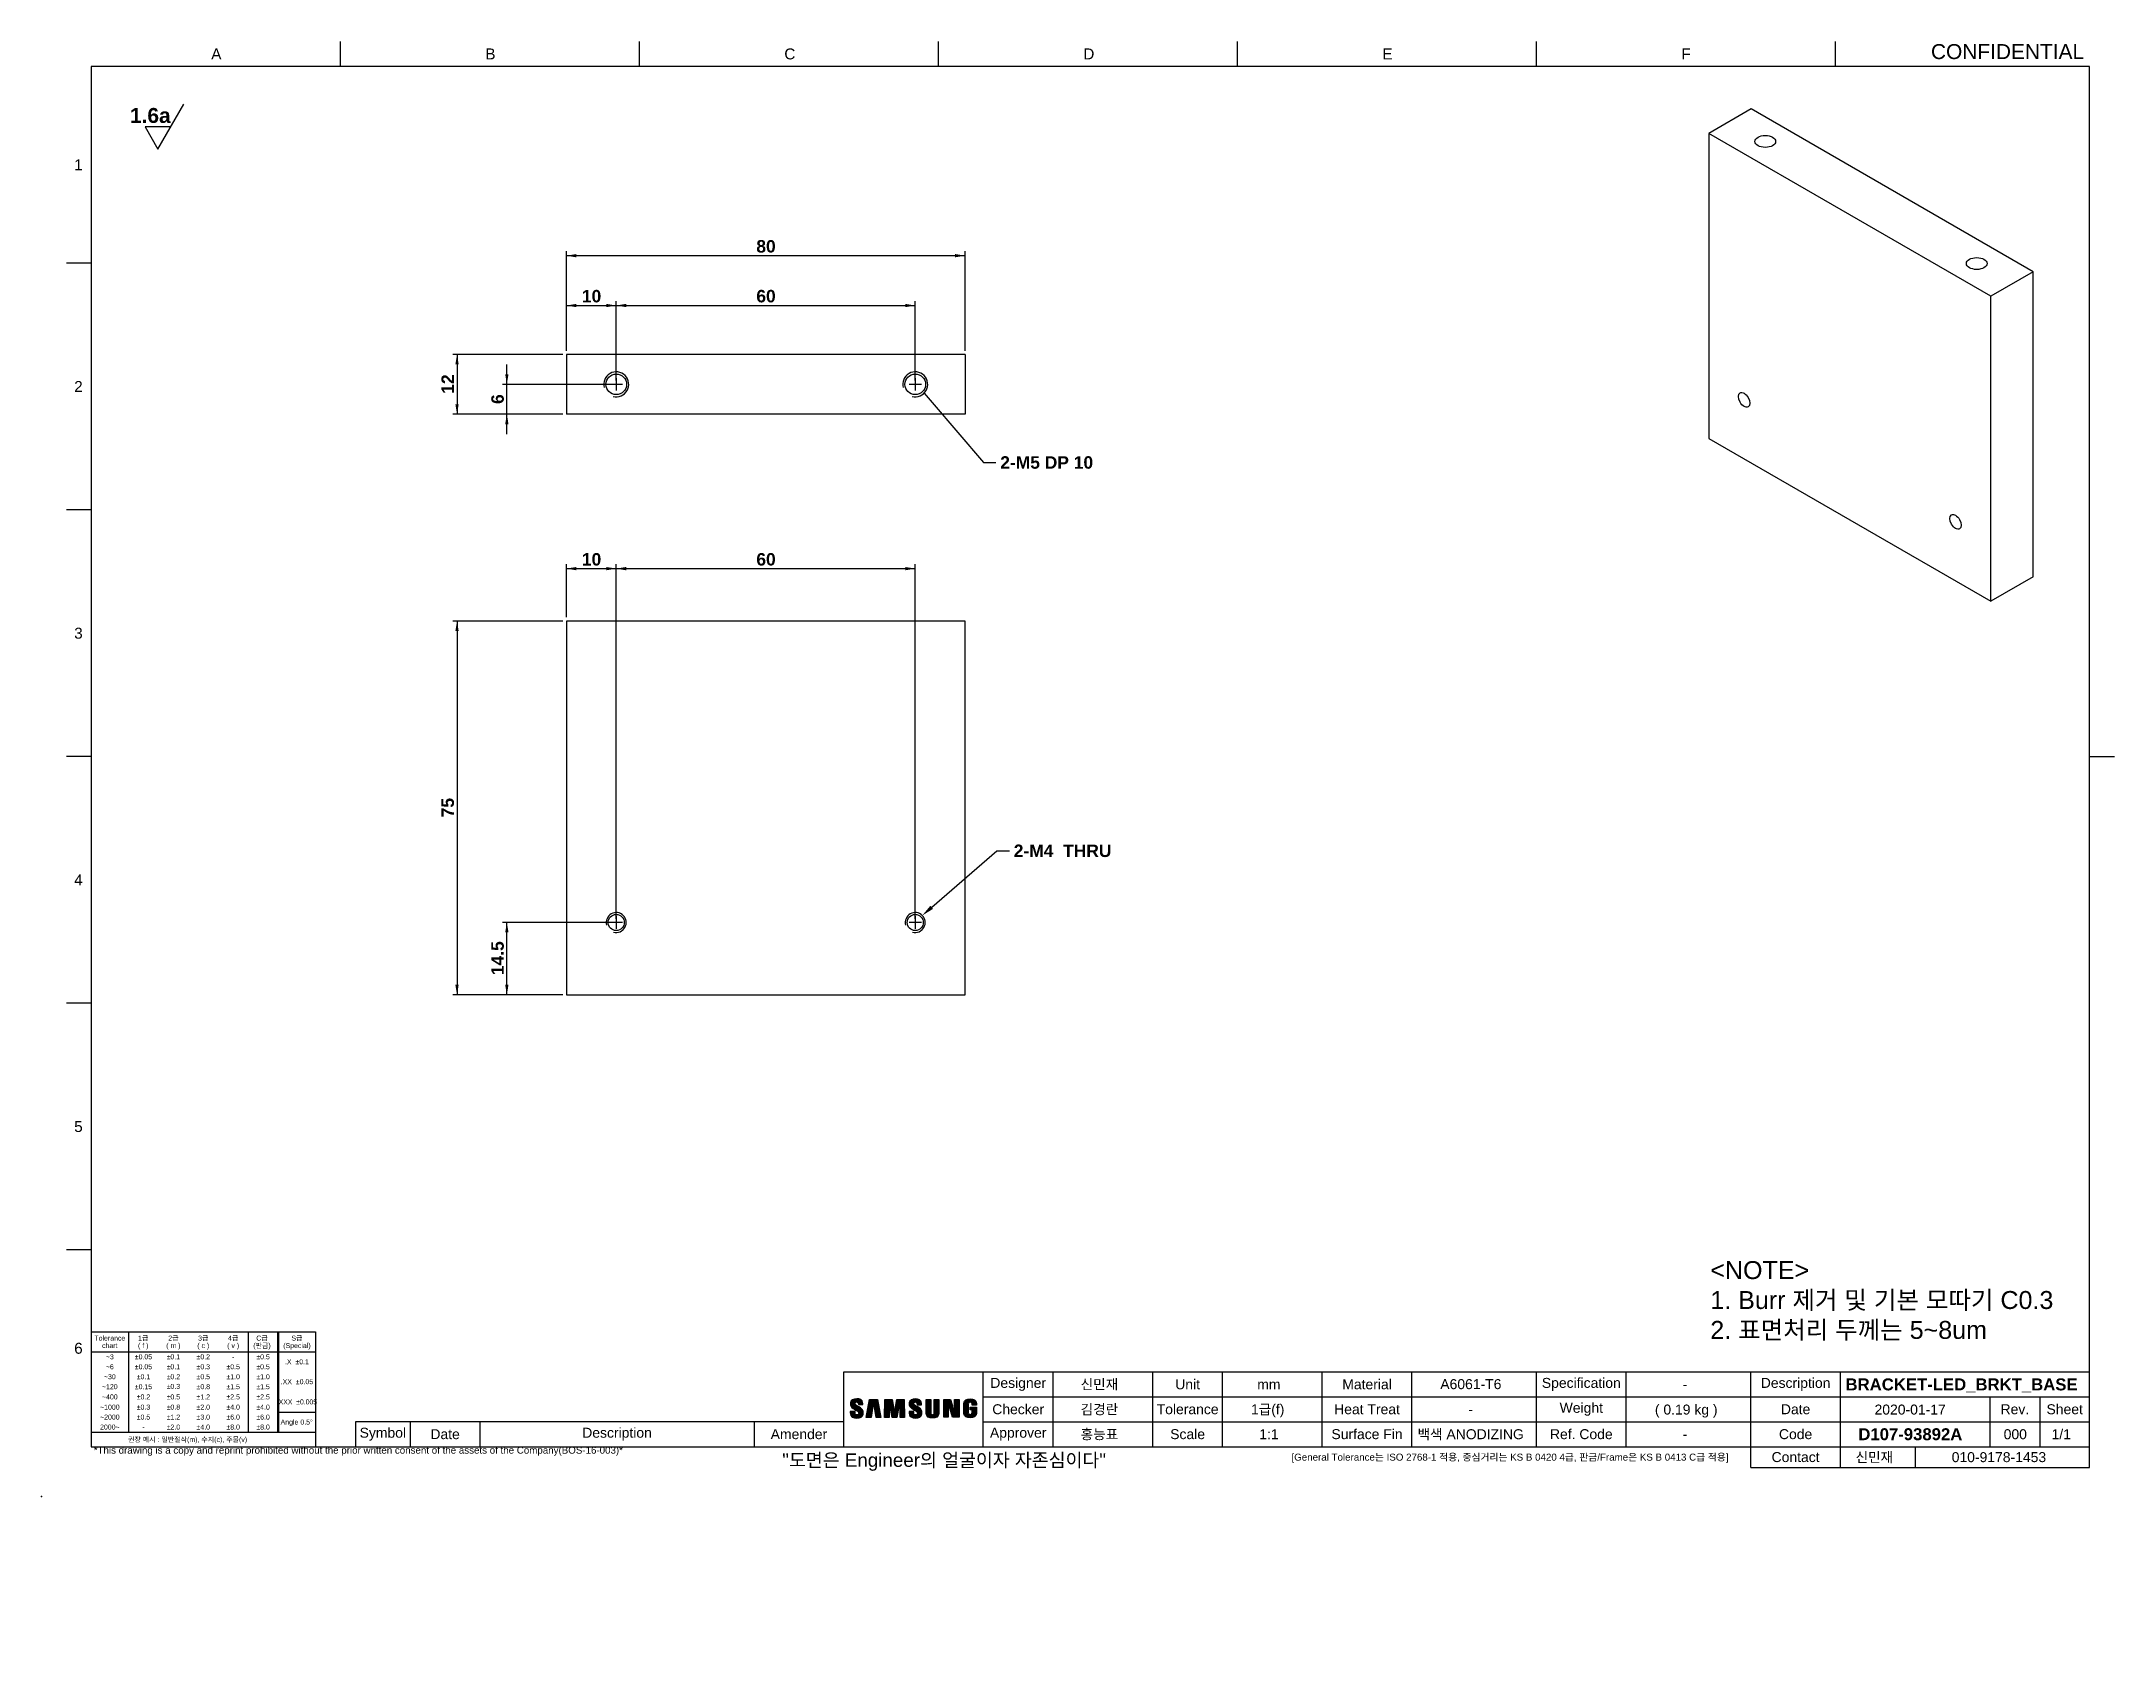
# Model space of a CAD drawing. Header units: millimetres. Extents: x 0 to 416, y -34 to 292.
import ezdxf
from ezdxf import colors
from ezdxf.entities.mleader import LeaderData, LeaderLine
from ezdxf.enums import TextEntityAlignment as Align
from ezdxf.lldxf.tags import DXFTag
from ezdxf.math import Vec2, Vec3

# ---------------------------------------------------------------- set-up
doc = ezdxf.new("R2010")
doc.units = ezdxf.units.MM
for name, color, linetype in [('Default', 7, 'Continuous'), ('Layer_1', 7, 'Continuous'), ('LOGO', 7, 'Continuous'), ('MEC-000333184', 7, 'Continuous'), ('Template', 7, 'Continuous'), ('TEXT_CALLOUT', 7, 'Continuous')]:
    doc.layers.add(name, color=color, linetype=linetype)
doc.styles.add('SEACAD_Arial', font='')
doc.styles.add('SEACAD_ArialB', font='arialbd.ttf')
doc.styles.get('SEACAD_Arial').set_extended_font_data('Arial')
tags = doc.linetypes.add('CENTER2', pattern=[28.575, 19.05, -3.175, 3.175, -3.175]).pattern_tags.tags
tags[10:11] = [DXFTag(74, 4), DXFTag(75, 0), DXFTag(340, '0'), DXFTag(46, 0.0), DXFTag(50, 0.0), DXFTag(44, 0.0), DXFTag(45, 0.0)]
tags[8:9] = [DXFTag(74, 4), DXFTag(75, 0), DXFTag(340, '0'), DXFTag(46, 0.0), DXFTag(50, 0.0), DXFTag(44, 0.0), DXFTag(45, 0.0)]
tags[6:7] = [DXFTag(74, 4), DXFTag(75, 0), DXFTag(340, '0'), DXFTag(46, 0.0), DXFTag(50, 0.0), DXFTag(44, 0.0), DXFTag(45, 0.0)]
tags[4:5] = [DXFTag(74, 4), DXFTag(75, 0), DXFTag(340, '0'), DXFTag(46, 0.0), DXFTag(50, 0.0), DXFTag(44, 0.0), DXFTag(45, 0.0)]
tags = doc.linetypes.add('PHANTOM2', pattern=[31.75, 15.875, -3.175, 3.175, -3.175, 3.175, -3.175]).pattern_tags.tags
tags[14:15] = [DXFTag(74, 4), DXFTag(75, 0), DXFTag(340, '0'), DXFTag(46, 0.0), DXFTag(50, 0.0), DXFTag(44, 0.0), DXFTag(45, 0.0)]
tags[12:13] = [DXFTag(74, 4), DXFTag(75, 0), DXFTag(340, '0'), DXFTag(46, 0.0), DXFTag(50, 0.0), DXFTag(44, 0.0), DXFTag(45, 0.0)]
tags[10:11] = [DXFTag(74, 4), DXFTag(75, 0), DXFTag(340, '0'), DXFTag(46, 0.0), DXFTag(50, 0.0), DXFTag(44, 0.0), DXFTag(45, 0.0)]
tags[8:9] = [DXFTag(74, 4), DXFTag(75, 0), DXFTag(340, '0'), DXFTag(46, 0.0), DXFTag(50, 0.0), DXFTag(44, 0.0), DXFTag(45, 0.0)]
tags[6:7] = [DXFTag(74, 4), DXFTag(75, 0), DXFTag(340, '0'), DXFTag(46, 0.0), DXFTag(50, 0.0), DXFTag(44, 0.0), DXFTag(45, 0.0)]
tags[4:5] = [DXFTag(74, 4), DXFTag(75, 0), DXFTag(340, '0'), DXFTag(46, 0.0), DXFTag(50, 0.0), DXFTag(44, 0.0), DXFTag(45, 0.0)]
doc.dimstyles.new('STD', dxfattribs={"dimtxt": 2.5, "dimasz": 2, "dimexe": 0.875, "dimexo": 0.75, "dimtad": 1, "dimdec": 3, "dimdsep": 46, "dimtxsty": 'SEACAD_Arial', "dimblk1": '_SE_FILLED', "dimblk2": '_SE_FILLED', "dimsah": 1, "dimcen": 1.25, "dimadec": 1, "dimazin": 0, "dimtfac": 0.7, "dimtdec": 4, "dimtmove": 0, "dimatfit": 3, "dimfxl": 1, "dimarcsym": 0})

msp = doc.modelspace()

# ---------------------------------------------------------------- texts
at = {"layer": 'Default'}
for s, insert, char_height, width, attachment_point in [('{\\fArial|b0||i0||c0|p34;\\C7;\\H3.6;\\W1.;<NOTE>\\P}{\\fArial|b0||i0||c0|p34;\\C7;\\H3.6;\\W1.;1. Burr 제거 및 기본 모따기 C0.3\\P}{\\fArial|b0||i0||c0|p34;\\C7;\\H3.6;\\W1.;2. 표면처리 두께는 5~8um}', (334.8823, 47.2366), 3.6, 73.260011, 1), ('{\\fArial|b0||i0||c0|p34;\\C7;\\H2.;\\W1.;Designer}', (196, 22.5), 2, 15.4, 5), ('{\\fArial|b0||i0||c0|p34;\\C7;\\H2.;\\W1.;Unit}', (230, 22.5), 2, 15.4, 5), ('{\\fArial|b0||i0||c0|p34;\\C7;\\H2.;\\W1.;Material}', (266, 22.5), 2, 19.8, 5), ('{\\fArial|b0||i0||c0|p34;\\C7;\\H2.;\\W1.;Specification}', (309, 22.5), 2, 19.8, 5), ('{\\fArial|b0||i0||c0|p34;\\C7;\\H2.;\\W1.;Description}', (352, 22.5), 2, 19.8, 5), ('{\\fArial|b0||i0||c0|p34;\\C7;\\H2.;\\W1.;Checker}', (196, 17.5), 2, 15.4, 5), ('{\\fArial|b0||i0||c0|p34;\\C7;\\H2.;\\W1.;Tolerance}', (230, 17.5), 2, 15.4, 5), ('{\\fArial|b0||i0||c0|p34;\\C7;\\H2.;\\W1.;Heat Treat}', (266, 17.5), 2, 19.8, 5), ('{\\fArial|b0||i0||c0|p34;\\C7;\\H2.;\\W1.;Weight}', (309, 17.5), 2, 19.8, 5), ('{\\fArial|b0||i0||c0|p34;\\C7;\\H2.;\\W1.;Date}', (352, 17.5), 2, 19.8, 5), ('{\\fArial|b0||i0||c0|p34;\\C7;\\H2.;\\W1.;Rev.}', (396, 17.5), 2, 11, 5), ('{\\fArial|b0||i0||c0|p34;\\C7;\\H2.;\\W1.;Sheet}', (406, 17.5), 2, 11, 5), ('{\\fArial|b0||i0||c0|p34;\\C7;\\H2.;\\W1.;Symbol}', (68.5, 12.5), 2, 12.1, 5), ('{\\fArial|b0||i0||c0|p34;\\C7;\\H2.;\\W1.;Date}', (81, 12.5), 2, 15.4, 5), ('{\\fArial|b0||i0||c0|p34;\\C7;\\H2.;\\W1.;Description}', (115.5, 12.5), 2, 60.5, 5), ('{\\fArial|b0||i0||c0|p34;\\C7;\\H2.;\\W1.;Amender}', (152, 12.5), 2, 19.8, 5), ('{\\fArial|b0||i0||c0|p34;\\C7;\\H2.;\\W1.;Approver}', (196, 12.5), 2, 15.4, 5), ('{\\fArial|b0||i0||c0|p34;\\C7;\\H2.;\\W1.;Scale}', (230, 12.5), 2, 15.4, 5), ('{\\fArial|b0||i0||c0|p34;\\C7;\\H2.;\\W1.;Surface Fin}', (266, 12.5), 2, 19.8, 5), ('{\\fArial|b0||i0||c0|p34;\\C7;\\H2.;\\W1.;Ref. Code}', (309, 12.5), 2, 19.8, 5), ('{\\fArial|b0||i0||c0|p34;\\C7;\\H2.;\\W1.;Code}', (352, 12.5), 2, 19.8, 5), ('{\\fArial|b0||i0||c0|p34;\\C7;\\H2.;\\W1.;Contact}', (352, 7.9), 2, 19.8, 5)]:
    msp.add_mtext(s, dxfattribs=dict(at, insert=insert, char_height=char_height, width=width, attachment_point=attachment_point))

# ---------------------------------------------------------------- blocks, each defined once
blk = doc.blocks.new('SEANNOT_GROUP')
at = {"layer": 'Default', "color": 7, "linetype": 'Continuous'}
for p, q in [((23.38, 270.4), (28.58, 279.4)), ((20.78, 274.9), (23.38, 270.4)), ((25.98, 274.9), (20.78, 274.9))]:
    blk.add_line(p, q, dxfattribs=at)
at = {"layer": 'Default', "color": 7, "linetype": 'Continuous', "style": 'SEACAD_ArialB'}
blk.add_text('1.6a', height=3, dxfattribs=at).set_placement((17.76, 278.65), align=Align.TOP_LEFT)
blk = doc.blocks.new('SEANNOT_GROUP1')
at = {"layer": 'Default', "color": 7, "linetype": 'CENTER2'}
for p, q in [((116.59, 115.19), (114.09, 115.19)), ((115.34, 116.44), (115.34, 113.94))]:
    blk.add_line(p, q, dxfattribs=at)
blk = doc.blocks.new('SEANNOT_GROUP2')
at = {"layer": 'Default', "color": 7, "linetype": 'CENTER2'}
for p, q in [((176.59, 115.19), (174.09, 115.19)), ((175.34, 116.44), (175.34, 113.94))]:
    blk.add_line(p, q, dxfattribs=at)
blk = doc.blocks.new('SEANNOT_GROUP3')
at = {"layer": 'Default', "color": 7, "linetype": 'CENTER2'}
for p, q in [((116.59, 223.19), (114.09, 223.19)), ((115.34, 224.44), (115.34, 221.94))]:
    blk.add_line(p, q, dxfattribs=at)
blk = doc.blocks.new('SEANNOT_GROUP4')
at = {"layer": 'Default', "color": 7, "linetype": 'CENTER2'}
for p, q in [((176.59, 223.19), (174.09, 223.19)), ((175.34, 224.44), (175.34, 221.94))]:
    blk.add_line(p, q, dxfattribs=at)
blk = doc.blocks.new('_SE_FILLED')
at = {"color": 0}
blk.add_line((0, 0), (-1, 0), dxfattribs=at)
blk.add_solid([(0, 0), (-1, -0.1665), (-1, 0.1665), (0, 0)], dxfattribs=at)
blk = doc.blocks.new('SE')
at = {"layer": 'MEC-000333184', "color": 7, "linetype": 'Continuous'}
for p, q in [((185.34, 175.69), (105.34, 175.69)), ((105.34, 175.69), (105.34, 100.69)), ((185.34, 100.69), (185.34, 175.69)), ((105.34, 100.69), (185.34, 100.69))]:
    blk.add_line(p, q, dxfattribs=at)
for centre in [(115.34, 115.19), (175.34, 115.19)]:
    blk.add_circle(centre, 1.62, dxfattribs=at)
for centre in [(115.34, 115.19), (175.34, 115.19)]:
    blk.add_arc(centre, 2, 255, 195, dxfattribs=at)
blk = doc.blocks.new('SE1')
at = {"layer": 'MEC-000333184', "color": 7, "linetype": 'Continuous'}
for p, q in [((185.34, 229.19), (105.34, 229.19)), ((105.34, 229.19), (105.34, 217.19)), ((185.34, 229.19), (185.34, 217.19)), ((185.34, 217.19), (105.34, 217.19))]:
    blk.add_line(p, q, dxfattribs=at)
for centre in [(115.34, 223.19), (175.34, 223.19)]:
    blk.add_circle(centre, 2.07, dxfattribs=at)
for centre in [(115.34, 223.19), (175.34, 223.19)]:
    blk.add_arc(centre, 2.5, 255, 195, dxfattribs=at)
blk = doc.blocks.new('SE2')
at = {"layer": 'MEC-000333184', "color": 7, "linetype": 'Continuous'}
for p, q in [((343.09, 278.46), (334.6, 273.56)), ((399.66, 245.8), (343.09, 278.46)), ((391.17, 240.9), (334.6, 273.56)), ((334.6, 273.56), (334.6, 212.33)), ((399.66, 245.8), (391.17, 240.9)), ((399.66, 184.57), (399.66, 245.8)), ((391.17, 179.67), (391.17, 240.9)), ((334.6, 212.33), (391.17, 179.67)), ((399.66, 184.57), (391.17, 179.67))]:
    blk.add_line(p, q, dxfattribs=at)
for centre, major_axis in [((345.92, 271.93), (-2.07, 0)), ((388.34, 247.44), (-2.07, 0)), ((341.67, 220.08), (-0.81, 1.4)), ((384.1, 195.59), (-0.81, 1.4))]:
    blk.add_ellipse(centre, major_axis=major_axis, ratio=0.57735, dxfattribs=at)
blk = doc.blocks.new('DMBLK37')
at = {"layer": 'Default', "linetype": 'Continuous'}
for points in [[(83.06, 173.69), (83.72, 173.69), (83.39, 175.69)], [(83.06, 102.69), (83.39, 100.69), (83.72, 102.69)]]:
    blk.add_hatch(color=7, dxfattribs=at).paths.add_polyline_path(points)
at = {"layer": 'Default', "color": 7, "linetype": 'Continuous'}
for p, q in [((104.59, 175.69), (82.52, 175.69)), ((83.39, 175.69), (83.39, 100.69)), ((104.59, 100.69), (82.52, 100.69))]:
    blk.add_line(p, q, dxfattribs=at)
at = {"layer": 'Default', "color": 7, "linetype": 'Continuous', "style": 'SEACAD_ArialB'}
blk.add_text('75', height=2.5, rotation=90, dxfattribs=at).set_placement((80.27, 136.3), align=Align.TOP_LEFT)
blk = doc.blocks.new('DMBLK38')
at = {"layer": 'Default', "linetype": 'Continuous'}
for points in [[(83.06, 227.19), (83.72, 227.19), (83.39, 229.19)], [(83.06, 219.19), (83.39, 217.19), (83.72, 219.19)]]:
    blk.add_hatch(color=7, dxfattribs=at).paths.add_polyline_path(points)
at = {"layer": 'Default', "color": 7, "linetype": 'Continuous'}
for p, q in [((104.59, 229.19), (82.52, 229.19)), ((83.39, 229.19), (83.39, 217.19)), ((104.59, 217.19), (82.52, 217.19))]:
    blk.add_line(p, q, dxfattribs=at)
at = {"layer": 'Default', "color": 7, "linetype": 'Continuous', "style": 'SEACAD_ArialB'}
blk.add_text('12', height=2.5, rotation=90, dxfattribs=at).set_placement((80.27, 221.31), align=Align.TOP_LEFT)
blk = doc.blocks.new('DMBLK39')
at = {"layer": 'Default', "linetype": 'Continuous'}
for points in [[(107.34, 249.34), (105.34, 249.01), (107.34, 248.68)], [(183.34, 249.34), (183.34, 248.68), (185.34, 249.01)]]:
    blk.add_hatch(color=7, dxfattribs=at).paths.add_polyline_path(points)
at = {"layer": 'Default', "color": 7, "linetype": 'Continuous'}
for p, q in [((105.34, 229.94), (105.34, 249.89)), ((185.34, 229.94), (185.34, 249.89)), ((185.34, 249.01), (105.34, 249.01))]:
    blk.add_line(p, q, dxfattribs=at)
at = {"layer": 'Default', "color": 7, "linetype": 'Continuous', "style": 'SEACAD_ArialB'}
blk.add_text('80', height=2.5, dxfattribs=at).set_placement((143.45, 252.14), align=Align.TOP_LEFT)
blk = doc.blocks.new('DMBLK40')
at = {"layer": 'Default', "linetype": 'Continuous'}
for points in [[(107.34, 239.34), (105.34, 239.01), (107.34, 238.68)], [(113.34, 239.34), (113.34, 238.68), (115.34, 239.01)]]:
    blk.add_hatch(color=7, dxfattribs=at).paths.add_polyline_path(points)
at = {"layer": 'Default', "color": 7, "linetype": 'Continuous'}
for p, q in [((105.34, 229.94), (105.34, 239.89)), ((105.34, 239.01), (115.34, 239.01)), ((115.34, 223.94), (115.34, 239.89))]:
    blk.add_line(p, q, dxfattribs=at)
at = {"layer": 'Default', "color": 7, "linetype": 'Continuous', "style": 'SEACAD_ArialB'}
blk.add_text('10', height=2.5, dxfattribs=at).set_placement((108.45, 242.14), align=Align.TOP_LEFT)
blk = doc.blocks.new('DMBLK41')
at = {"layer": 'Default', "linetype": 'Continuous'}
for points in [[(117.34, 239.34), (115.34, 239.01), (117.34, 238.68)], [(173.34, 239.34), (173.34, 238.68), (175.34, 239.01)]]:
    blk.add_hatch(color=7, dxfattribs=at).paths.add_polyline_path(points)
at = {"layer": 'Default', "color": 7, "linetype": 'Continuous'}
for p, q in [((115.34, 223.94), (115.34, 239.89)), ((115.34, 239.01), (175.34, 239.01)), ((175.34, 223.94), (175.34, 239.89))]:
    blk.add_line(p, q, dxfattribs=at)
at = {"layer": 'Default', "color": 7, "linetype": 'Continuous', "style": 'SEACAD_ArialB'}
blk.add_text('60', height=2.5, dxfattribs=at).set_placement((143.45, 242.14), align=Align.TOP_LEFT)
blk = doc.blocks.new('DMBLK42')
at = {"layer": 'Default', "linetype": 'Continuous'}
for points in [[(93.06, 225.19), (93.39, 223.19), (93.72, 225.19)], [(93.06, 215.19), (93.72, 215.19), (93.39, 217.19)]]:
    blk.add_hatch(color=7, dxfattribs=at).paths.add_polyline_path(points)
at = {"layer": 'Default', "color": 7, "linetype": 'Continuous'}
for p, q in [((93.39, 213.19), (93.39, 227.19)), ((114.59, 223.19), (92.52, 223.19)), ((104.59, 217.19), (92.52, 217.19))]:
    blk.add_line(p, q, dxfattribs=at)
at = {"layer": 'Default', "color": 7, "linetype": 'Continuous', "style": 'SEACAD_ArialB'}
blk.add_text('6', height=2.5, rotation=90, dxfattribs=at).set_placement((90.27, 219.25), align=Align.TOP_LEFT)
blk = doc.blocks.new('DMBLK43')
at = {"layer": 'Default', "linetype": 'Continuous'}
for points in [[(93.06, 113.19), (93.72, 113.19), (93.39, 115.19)], [(93.06, 102.69), (93.39, 100.69), (93.72, 102.69)]]:
    blk.add_hatch(color=7, dxfattribs=at).paths.add_polyline_path(points)
at = {"layer": 'Default', "color": 7, "linetype": 'Continuous'}
for p, q in [((114.59, 115.19), (92.52, 115.19)), ((93.39, 100.69), (93.39, 115.19)), ((104.59, 100.69), (92.52, 100.69))]:
    blk.add_line(p, q, dxfattribs=at)
at = {"layer": 'Default', "color": 7, "linetype": 'Continuous', "style": 'SEACAD_ArialB'}
blk.add_text('14.5', height=2.5, rotation=90, dxfattribs=at).set_placement((90.27, 104.63), align=Align.TOP_LEFT)
blk = doc.blocks.new('DMBLK44')
at = {"layer": 'Default', "linetype": 'Continuous'}
for points in [[(107.34, 186.54), (105.34, 186.21), (107.34, 185.87)], [(113.34, 186.54), (113.34, 185.87), (115.34, 186.21)]]:
    blk.add_hatch(color=7, dxfattribs=at).paths.add_polyline_path(points)
at = {"layer": 'Default', "color": 7, "linetype": 'Continuous'}
for p, q in [((105.34, 176.44), (105.34, 187.08)), ((105.34, 186.21), (115.34, 186.21)), ((115.34, 115.94), (115.34, 187.08))]:
    blk.add_line(p, q, dxfattribs=at)
at = {"layer": 'Default', "color": 7, "linetype": 'Continuous', "style": 'SEACAD_ArialB'}
blk.add_text('10', height=2.5, dxfattribs=at).set_placement((108.45, 189.33), align=Align.TOP_LEFT)
blk = doc.blocks.new('DMBLK45')
at = {"layer": 'Default', "linetype": 'Continuous'}
for points in [[(117.34, 186.54), (115.34, 186.21), (117.34, 185.87)], [(173.34, 186.54), (173.34, 185.87), (175.34, 186.21)]]:
    blk.add_hatch(color=7, dxfattribs=at).paths.add_polyline_path(points)
at = {"layer": 'Default', "color": 7, "linetype": 'Continuous'}
for p, q in [((115.34, 115.94), (115.34, 187.08)), ((115.34, 186.21), (175.34, 186.21)), ((175.34, 115.94), (175.34, 187.08))]:
    blk.add_line(p, q, dxfattribs=at)
at = {"layer": 'Default', "color": 7, "linetype": 'Continuous', "style": 'SEACAD_ArialB'}
blk.add_text('60', height=2.5, dxfattribs=at).set_placement((143.45, 189.33), align=Align.TOP_LEFT)
blk = doc.blocks.new('_Dot')
at = {"color": 0, "linetype": 'ByBlock', "lineweight": -2}
blk.add_line((-0.5, 0), (-1, 0), dxfattribs=at)
at = {"color": 0, "linetype": 'ByBlock', "const_width": 0.5}
blk.add_lwpolyline([(-0.25, 0, 1), (0.25, 0, 1)], format="xyb", close=True, dxfattribs=at)
blk = doc.blocks.new('SAMSUNG')
at = {"layer": 'Default', "linetype": 'Continuous'}
h = blk.add_hatch(color=7, dxfattribs=at)
edge = h.paths.add_edge_path()
edge.add_spline(control_points=[(-0.05, -0.28), (-0.05, -1.09), (0.59, -1.33), (1.27, -1.33), (1.92, -1.33), (2.46, -1.11), (2.55, -0.5), (2.59, -0.19), (2.56, 0.01), (2.54, 0.09), (2.39, 0.85), (1.01, 1.08), (0.91, 1.5), (0.9, 1.57), (0.9, 1.65), (0.91, 1.69), (0.93, 1.81), (1.01, 1.93), (1.24, 1.93), (1.45, 1.93), (1.58, 1.8), (1.58, 1.61), (1.58, 1.54), (1.58, 1.38), (1.58, 1.38)], knot_values=[0, 0, 0, 0, 0.125, 0.125, 0.125, 0.25, 0.25, 0.25, 0.375, 0.375, 0.375, 0.5, 0.5, 0.5, 0.625, 0.625, 0.625, 0.75, 0.75, 0.75, 0.875, 0.875, 0.875, 1, 1, 1, 1], degree=3, periodic=0)
edge.add_spline(control_points=[(1.58, 1.38), (1.58, 1.38), (2.48, 1.38), (2.48, 1.38)], knot_values=[0, 0, 0, 0, 1, 1, 1, 1], degree=3, periodic=0)
edge.add_spline(control_points=[(2.48, 1.38), (2.48, 1.38), (2.48, 1.64), (2.48, 1.64)], knot_values=[0, 0, 0, 0, 1, 1, 1, 1], degree=3, periodic=0)
edge.add_spline(control_points=[(2.48, 1.64), (2.48, 2.43), (1.77, 2.55), (1.26, 2.55), (0.62, 2.55), (0.09, 2.34), (-0.01, 1.74), (-0.03, 1.58), (-0.04, 1.44), (0, 1.26), (0.16, 0.52), (1.45, 0.3), (1.63, -0.17)], knot_values=[0, 0, 0, 0, 0.25, 0.25, 0.25, 0.5, 0.5, 0.5, 0.75, 0.75, 0.75, 1, 1, 1, 1], degree=3, periodic=0)
edge.add_spline(control_points=[(1.63, -0.17), (1.67, -0.26), (1.66, -0.37), (1.64, -0.44), (1.61, -0.56), (1.53, -0.68), (1.29, -0.68), (1.06, -0.68), (0.92, -0.55), (0.92, -0.35)], knot_values=[0, 0, 0, 0, 0.333333, 0.333333, 0.333333, 0.666667, 0.666667, 0.666667, 1, 1, 1, 1], degree=3, periodic=0)
edge.add_spline(control_points=[(0.92, -0.35), (0.92, -0.35), (0.92, 0), (0.92, 0)], knot_values=[0, 0, 0, 0, 1, 1, 1, 1], degree=3, periodic=0)
edge.add_spline(control_points=[(0.92, 0), (0.92, 0), (-0.05, 0), (-0.05, 0)], knot_values=[0, 0, 0, 0, 1, 1, 1, 1], degree=3, periodic=0)
edge.add_spline(control_points=[(-0.05, 0), (-0.05, 0), (-0.05, -0.28), (-0.05, -0.28)], knot_values=[0, 0, 0, 0, 1, 1, 1, 1], degree=3, periodic=0)
for points in [[(3.83, 2.43), (3.16, -1.19), (4.14, -1.19), (4.63, 2.1), (4.65, 2.1), (5.14, -1.19), (6.11, -1.19), (5.44, 2.43)], [(6.91, 2.43), (6.83, -1.19), (7.74, -1.19), (7.76, 2.07), (7.78, 2.07), (8.39, -1.19), (9.31, -1.19), (9.91, 2.07), (9.93, 2.07), (9.96, -1.19), (10.86, -1.19), (10.78, 2.43), (9.3, 2.43), (8.86, -0.34), (8.84, -0.34), (8.39, 2.43)], [(19.63, -1.15), (19.58, 1.79), (19.6, 1.79), (20.5, -1.15), (21.79, -1.15), (21.79, 2.43), (20.89, 2.43), (20.94, -0.41), (20.92, -0.41), (20.09, 2.43), (18.74, 2.43), (18.74, -1.15)]]:
    blk.add_hatch(color=7, dxfattribs=at).paths.add_polyline_path(points)
h = blk.add_hatch(color=7, dxfattribs=at)
edge = h.paths.add_edge_path()
edge.add_spline(control_points=[(14.26, 1.63), (14.26, 2.41), (13.55, 2.53), (13.04, 2.53), (12.41, 2.53), (11.89, 2.32), (11.79, 1.73), (11.76, 1.57), (11.76, 1.43), (11.8, 1.25), (11.95, 0.52), (13.23, 0.3), (13.41, -0.16)], knot_values=[0, 0, 0, 0, 0.25, 0.25, 0.25, 0.5, 0.5, 0.5, 0.75, 0.75, 0.75, 1, 1, 1, 1], degree=3, periodic=0)
edge.add_spline(control_points=[(13.41, -0.16), (13.45, -0.25), (13.44, -0.36), (13.42, -0.43), (13.39, -0.55), (13.31, -0.67), (13.07, -0.67), (12.85, -0.67), (12.71, -0.54), (12.71, -0.34)], knot_values=[0, 0, 0, 0, 0.333333, 0.333333, 0.333333, 0.666667, 0.666667, 0.666667, 1, 1, 1, 1], degree=3, periodic=0)
edge.add_spline(control_points=[(12.71, -0.34), (12.71, -0.34), (12.71, 0.01), (12.71, 0.01)], knot_values=[0, 0, 0, 0, 1, 1, 1, 1], degree=3, periodic=0)
edge.add_spline(control_points=[(12.71, 0.01), (12.71, 0.01), (11.75, 0.01), (11.75, 0.01)], knot_values=[0, 0, 0, 0, 1, 1, 1, 1], degree=3, periodic=0)
edge.add_spline(control_points=[(11.75, 0.01), (11.75, 0.01), (11.75, -0.27), (11.75, -0.27)], knot_values=[0, 0, 0, 0, 1, 1, 1, 1], degree=3, periodic=0)
edge.add_spline(control_points=[(11.75, -0.27), (11.75, -1.07), (12.38, -1.31), (13.05, -1.31), (13.7, -1.31), (14.24, -1.09), (14.32, -0.49), (14.36, -0.18), (14.33, 0.02), (14.32, 0.1), (14.17, 0.85), (12.8, 1.07), (12.7, 1.49), (12.69, 1.56), (12.69, 1.64), (12.7, 1.68), (12.72, 1.79), (12.8, 1.92), (13.03, 1.92), (13.24, 1.92), (13.36, 1.79), (13.36, 1.59), (13.36, 1.53), (13.36, 1.37), (13.36, 1.37)], knot_values=[0, 0, 0, 0, 0.125, 0.125, 0.125, 0.25, 0.25, 0.25, 0.375, 0.375, 0.375, 0.5, 0.5, 0.5, 0.625, 0.625, 0.625, 0.75, 0.75, 0.75, 0.875, 0.875, 0.875, 1, 1, 1, 1], degree=3, periodic=0)
edge.add_spline(control_points=[(13.36, 1.37), (13.36, 1.37), (14.26, 1.37), (14.26, 1.37)], knot_values=[0, 0, 0, 0, 1, 1, 1, 1], degree=3, periodic=0)
edge.add_spline(control_points=[(14.26, 1.37), (14.26, 1.37), (14.26, 1.63), (14.26, 1.63)], knot_values=[0, 0, 0, 0, 1, 1, 1, 1], degree=3, periodic=0)
h = blk.add_hatch(color=7, dxfattribs=at)
edge = h.paths.add_edge_path()
edge.add_spline(control_points=[(16.46, -0.65), (16.2, -0.65), (16.13, -0.47), (16.11, -0.38), (16.1, -0.35), (16.1, -0.29), (16.1, -0.25)], knot_values=[0, 0, 0, 0, 0.5, 0.5, 0.5, 1, 1, 1, 1], degree=3, periodic=0)
edge.add_spline(control_points=[(16.1, -0.25), (16.1, -0.25), (16.1, 2.43), (16.1, 2.43)], knot_values=[0, 0, 0, 0, 1, 1, 1, 1], degree=3, periodic=0)
edge.add_spline(control_points=[(16.1, 2.43), (16.1, 2.43), (15.18, 2.43), (15.18, 2.43)], knot_values=[0, 0, 0, 0, 1, 1, 1, 1], degree=3, periodic=0)
edge.add_spline(control_points=[(15.18, 2.43), (15.18, 2.43), (15.18, -0.16), (15.18, -0.16)], knot_values=[0, 0, 0, 0, 1, 1, 1, 1], degree=3, periodic=0)
edge.add_spline(control_points=[(15.18, -0.16), (15.18, -0.23), (15.19, -0.37), (15.19, -0.4), (15.26, -1.08), (15.79, -1.3), (16.46, -1.3), (17.12, -1.3), (17.66, -1.08), (17.72, -0.4), (17.72, -0.37), (17.73, -0.23), (17.73, -0.16)], knot_values=[0, 0, 0, 0, 0.25, 0.25, 0.25, 0.5, 0.5, 0.5, 0.75, 0.75, 0.75, 1, 1, 1, 1], degree=3, periodic=0)
edge.add_spline(control_points=[(17.73, -0.16), (17.73, -0.16), (17.73, 2.43), (17.73, 2.43)], knot_values=[0, 0, 0, 0, 1, 1, 1, 1], degree=3, periodic=0)
edge.add_spline(control_points=[(17.73, 2.43), (17.73, 2.43), (16.81, 2.43), (16.81, 2.43)], knot_values=[0, 0, 0, 0, 1, 1, 1, 1], degree=3, periodic=0)
edge.add_spline(control_points=[(16.81, 2.43), (16.81, 2.43), (16.81, -0.25), (16.81, -0.25)], knot_values=[0, 0, 0, 0, 1, 1, 1, 1], degree=3, periodic=0)
edge.add_spline(control_points=[(16.81, -0.25), (16.81, -0.29), (16.81, -0.35), (16.8, -0.38), (16.79, -0.47), (16.71, -0.65), (16.46, -0.65)], knot_values=[0, 0, 0, 0, 0.5, 0.5, 0.5, 1, 1, 1, 1], degree=3, periodic=0)
h = blk.add_hatch(color=7, dxfattribs=at)
edge = h.paths.add_edge_path()
edge.add_spline(control_points=[(24.02, -0.61), (23.75, -0.61), (23.66, -0.44), (23.65, -0.35), (23.64, -0.31), (23.64, -0.26), (23.64, -0.21)], knot_values=[0, 0, 0, 0, 0.5, 0.5, 0.5, 1, 1, 1, 1], degree=3, periodic=0)
edge.add_spline(control_points=[(23.64, -0.21), (23.64, -0.21), (23.64, 1.45), (23.64, 1.45)], knot_values=[0, 0, 0, 0, 1, 1, 1, 1], degree=3, periodic=0)
edge.add_spline(control_points=[(23.64, 1.45), (23.64, 1.51), (23.64, 1.57), (23.65, 1.62), (23.67, 1.71), (23.75, 1.88), (24.01, 1.88), (24.29, 1.88), (24.36, 1.7), (24.37, 1.62), (24.39, 1.57), (24.39, 1.48), (24.39, 1.48)], knot_values=[0, 0, 0, 0, 0.25, 0.25, 0.25, 0.5, 0.5, 0.5, 0.75, 0.75, 0.75, 1, 1, 1, 1], degree=3, periodic=0)
edge.add_spline(control_points=[(24.39, 1.48), (24.39, 1.48), (24.39, 1.28), (24.39, 1.28)], knot_values=[0, 0, 0, 0, 1, 1, 1, 1], degree=3, periodic=0)
edge.add_spline(control_points=[(24.39, 1.28), (24.39, 1.28), (25.3, 1.28), (25.3, 1.28)], knot_values=[0, 0, 0, 0, 1, 1, 1, 1], degree=3, periodic=0)
edge.add_spline(control_points=[(25.3, 1.28), (25.3, 1.28), (25.3, 1.4), (25.3, 1.4)], knot_values=[0, 0, 0, 0, 1, 1, 1, 1], degree=3, periodic=0)
edge.add_spline(control_points=[(25.3, 1.4), (25.3, 1.4), (25.3, 1.52), (25.29, 1.64), (25.23, 2.32), (24.66, 2.53), (24.02, 2.53), (23.38, 2.53), (22.83, 2.31), (22.75, 1.64), (22.74, 1.58), (22.73, 1.46), (22.73, 1.4)], knot_values=[0, 0, 0, 0, 0.25, 0.25, 0.25, 0.5, 0.5, 0.5, 0.75, 0.75, 0.75, 1, 1, 1, 1], degree=3, periodic=0)
edge.add_spline(control_points=[(22.73, 1.4), (22.73, 1.4), (22.73, -0.13), (22.73, -0.13)], knot_values=[0, 0, 0, 0, 1, 1, 1, 1], degree=3, periodic=0)
edge.add_spline(control_points=[(22.73, -0.13), (22.73, -0.19), (22.73, -0.24), (22.75, -0.37), (22.81, -1.02), (23.38, -1.26), (24.02, -1.26), (24.66, -1.26), (25.23, -1.02), (25.29, -0.37), (25.31, -0.24), (25.31, -0.19), (25.31, -0.13)], knot_values=[0, 0, 0, 0, 0.25, 0.25, 0.25, 0.5, 0.5, 0.5, 0.75, 0.75, 0.75, 1, 1, 1, 1], degree=3, periodic=0)
edge.add_spline(control_points=[(25.31, -0.13), (25.31, -0.13), (25.31, 0.85), (25.31, 0.85)], knot_values=[0, 0, 0, 0, 1, 1, 1, 1], degree=3, periodic=0)
edge.add_spline(control_points=[(25.31, 0.85), (25.31, 0.85), (24.02, 0.85), (24.02, 0.85)], knot_values=[0, 0, 0, 0, 1, 1, 1, 1], degree=3, periodic=0)
edge.add_spline(control_points=[(24.02, 0.85), (24.02, 0.85), (24.02, 0.32), (24.02, 0.32)], knot_values=[0, 0, 0, 0, 1, 1, 1, 1], degree=3, periodic=0)
edge.add_spline(control_points=[(24.02, 0.32), (24.02, 0.32), (24.4, 0.32), (24.4, 0.32)], knot_values=[0, 0, 0, 0, 1, 1, 1, 1], degree=3, periodic=0)
edge.add_spline(control_points=[(24.4, 0.32), (24.4, 0.32), (24.4, -0.21), (24.4, -0.21)], knot_values=[0, 0, 0, 0, 1, 1, 1, 1], degree=3, periodic=0)
edge.add_spline(control_points=[(24.4, -0.21), (24.4, -0.26), (24.39, -0.31), (24.39, -0.35), (24.37, -0.44), (24.28, -0.61), (24.02, -0.61)], knot_values=[0, 0, 0, 0, 0.5, 0.5, 0.5, 1, 1, 1, 1], degree=3, periodic=0)
at = {"layer": 'Layer_1', "color": 7, "linetype": 'Continuous'}
for p, q in [((3.16, -1.19), (3.83, 2.43)), ((3.16, -1.19), (3.83, 2.43)), ((3.83, 2.43), (5.44, 2.43)), ((3.83, 2.43), (5.44, 2.43)), ((4.63, 2.1), (4.14, -1.19)), ((4.63, 2.1), (4.14, -1.19)), ((4.65, 2.1), (4.63, 2.1)), ((4.65, 2.1), (4.63, 2.1)), ((5.14, -1.19), (4.65, 2.1)), ((5.14, -1.19), (4.65, 2.1)), ((5.44, 2.43), (6.11, -1.19)), ((5.44, 2.43), (6.11, -1.19)), ((6.83, -1.19), (6.91, 2.43)), ((6.83, -1.19), (6.91, 2.43)), ((6.91, 2.43), (8.39, 2.43)), ((6.91, 2.43), (8.39, 2.43)), ((7.76, 2.07), (7.74, -1.19)), ((7.76, 2.07), (7.74, -1.19)), ((7.78, 2.07), (7.76, 2.07)), ((7.78, 2.07), (7.76, 2.07)), ((8.39, -1.19), (7.78, 2.07)), ((8.39, -1.19), (7.78, 2.07)), ((8.39, 2.43), (8.84, -0.34)), ((8.39, 2.43), (8.84, -0.34)), ((8.86, -0.34), (9.3, 2.43)), ((8.86, -0.34), (9.3, 2.43)), ((9.3, 2.43), (10.78, 2.43)), ((9.3, 2.43), (10.78, 2.43)), ((9.91, 2.07), (9.31, -1.19)), ((9.91, 2.07), (9.31, -1.19)), ((9.93, 2.07), (9.91, 2.07)), ((9.93, 2.07), (9.91, 2.07)), ((9.96, -1.19), (9.93, 2.07)), ((9.96, -1.19), (9.93, 2.07)), ((10.78, 2.43), (10.86, -1.19)), ((10.78, 2.43), (10.86, -1.19)), ((18.74, -1.15), (18.74, 2.43)), ((18.74, 2.43), (20.09, 2.43)), ((18.74, 2.43), (20.09, 2.43)), ((18.74, -1.15), (18.74, 2.43)), ((19.6, 1.79), (19.58, 1.79)), ((19.58, 1.79), (19.63, -1.15)), ((19.58, 1.79), (19.63, -1.15)), ((19.6, 1.79), (19.58, 1.79)), ((20.5, -1.15), (19.6, 1.79)), ((20.5, -1.15), (19.6, 1.79)), ((20.09, 2.43), (20.92, -0.41)), ((20.09, 2.43), (20.92, -0.41)), ((20.94, -0.41), (20.89, 2.43)), ((20.89, 2.43), (21.79, 2.43)), ((20.89, 2.43), (21.79, 2.43)), ((20.94, -0.41), (20.89, 2.43)), ((21.79, 2.43), (21.79, -1.15)), ((21.79, 2.43), (21.79, -1.15)), ((4.14, -1.19), (3.16, -1.19)), ((4.14, -1.19), (3.16, -1.19)), ((6.11, -1.19), (5.14, -1.19)), ((6.11, -1.19), (5.14, -1.19)), ((7.74, -1.19), (6.83, -1.19)), ((7.74, -1.19), (6.83, -1.19)), ((9.31, -1.19), (8.39, -1.19)), ((9.31, -1.19), (8.39, -1.19)), ((8.84, -0.34), (8.86, -0.34)), ((8.84, -0.34), (8.86, -0.34)), ((10.86, -1.19), (9.96, -1.19)), ((10.86, -1.19), (9.96, -1.19)), ((19.63, -1.15), (18.74, -1.15)), ((19.63, -1.15), (18.74, -1.15)), ((21.79, -1.15), (20.5, -1.15)), ((21.79, -1.15), (20.5, -1.15)), ((20.92, -0.41), (20.94, -0.41)), ((20.92, -0.41), (20.94, -0.41))]:
    blk.add_line(p, q, dxfattribs=at)
for points, knots in [([(-0.05, -0.28), (-0.05, -1.09), (0.59, -1.33), (1.27, -1.33), (1.92, -1.33), (2.46, -1.11), (2.55, -0.5), (2.59, -0.19), (2.56, 0.01), (2.54, 0.09), (2.39, 0.85), (1.01, 1.08), (0.91, 1.5), (0.9, 1.57), (0.9, 1.65), (0.91, 1.69), (0.93, 1.81), (1.01, 1.93), (1.24, 1.93), (1.45, 1.93), (1.58, 1.8), (1.58, 1.61), (1.58, 1.54), (1.58, 1.38), (1.58, 1.38)], [0, 0, 0, 0, 0.125, 0.125, 0.125, 0.25, 0.25, 0.25, 0.375, 0.375, 0.375, 0.5, 0.5, 0.5, 0.625, 0.625, 0.625, 0.75, 0.75, 0.75, 0.875, 0.875, 0.875, 1, 1, 1, 1]), ([(2.48, 1.64), (2.48, 2.43), (1.77, 2.55), (1.26, 2.55), (0.62, 2.55), (0.09, 2.34), (-0.01, 1.74), (-0.03, 1.58), (-0.04, 1.44), (0, 1.26), (0.16, 0.52), (1.45, 0.3), (1.63, -0.17)], [0, 0, 0, 0, 0.25, 0.25, 0.25, 0.5, 0.5, 0.5, 0.75, 0.75, 0.75, 1, 1, 1, 1]), ([(11.75, -0.27), (11.75, -1.07), (12.38, -1.31), (13.05, -1.31), (13.7, -1.31), (14.24, -1.09), (14.32, -0.49), (14.36, -0.18), (14.33, 0.02), (14.32, 0.1), (14.17, 0.85), (12.8, 1.07), (12.7, 1.49), (12.69, 1.56), (12.69, 1.64), (12.7, 1.68), (12.72, 1.79), (12.8, 1.92), (13.03, 1.92), (13.24, 1.92), (13.36, 1.79), (13.36, 1.59), (13.36, 1.53), (13.36, 1.37), (13.36, 1.37)], [0, 0, 0, 0, 0.125, 0.125, 0.125, 0.25, 0.25, 0.25, 0.375, 0.375, 0.375, 0.5, 0.5, 0.5, 0.625, 0.625, 0.625, 0.75, 0.75, 0.75, 0.875, 0.875, 0.875, 1, 1, 1, 1]), ([(14.26, 1.63), (14.26, 2.41), (13.55, 2.53), (13.04, 2.53), (12.41, 2.53), (11.89, 2.32), (11.79, 1.73), (11.76, 1.57), (11.76, 1.43), (11.8, 1.25), (11.95, 0.52), (13.23, 0.3), (13.41, -0.16)], [0, 0, 0, 0, 0.25, 0.25, 0.25, 0.5, 0.5, 0.5, 0.75, 0.75, 0.75, 1, 1, 1, 1]), ([(22.73, 1.4), (22.73, 1.46), (22.74, 1.58), (22.75, 1.64), (22.83, 2.31), (23.38, 2.53), (24.02, 2.53), (24.66, 2.53), (25.23, 2.32), (25.29, 1.64), (25.3, 1.52), (25.3, 1.4), (25.3, 1.4)], [0, 0, 0, 0, 0.25, 0.25, 0.25, 0.5, 0.5, 0.5, 0.75, 0.75, 0.75, 1, 1, 1, 1]), ([(24.39, 1.48), (24.39, 1.48), (24.39, 1.57), (24.37, 1.62), (24.36, 1.7), (24.29, 1.88), (24.01, 1.88), (23.75, 1.88), (23.67, 1.71), (23.65, 1.62), (23.64, 1.57), (23.64, 1.51), (23.64, 1.45)], [0, 0, 0, 0, 0.25, 0.25, 0.25, 0.5, 0.5, 0.5, 0.75, 0.75, 0.75, 1, 1, 1, 1]), ([(1.63, -0.17), (1.67, -0.26), (1.66, -0.37), (1.64, -0.44), (1.61, -0.56), (1.53, -0.68), (1.29, -0.68), (1.06, -0.68), (0.92, -0.55), (0.92, -0.35)], [0, 0, 0, 0, 0.333333, 0.333333, 0.333333, 0.666667, 0.666667, 0.666667, 1, 1, 1, 1]), ([(13.41, -0.16), (13.45, -0.25), (13.44, -0.36), (13.42, -0.43), (13.39, -0.55), (13.31, -0.67), (13.07, -0.67), (12.85, -0.67), (12.71, -0.54), (12.71, -0.34)], [0, 0, 0, 0, 0.333333, 0.333333, 0.333333, 0.666667, 0.666667, 0.666667, 1, 1, 1, 1]), ([(17.73, -0.16), (17.73, -0.23), (17.72, -0.37), (17.72, -0.4), (17.66, -1.08), (17.12, -1.3), (16.46, -1.3), (15.79, -1.3), (15.26, -1.08), (15.19, -0.4), (15.19, -0.37), (15.18, -0.23), (15.18, -0.16)], [0, 0, 0, 0, 0.25, 0.25, 0.25, 0.5, 0.5, 0.5, 0.75, 0.75, 0.75, 1, 1, 1, 1]), ([(16.1, -0.25), (16.1, -0.29), (16.1, -0.35), (16.11, -0.38), (16.13, -0.47), (16.2, -0.65), (16.46, -0.65)], [0, 0, 0, 0, 0.5, 0.5, 0.5, 1, 1, 1, 1]), ([(16.46, -0.65), (16.71, -0.65), (16.79, -0.47), (16.8, -0.38), (16.81, -0.35), (16.81, -0.29), (16.81, -0.25)], [0, 0, 0, 0, 0.5, 0.5, 0.5, 1, 1, 1, 1]), ([(25.31, -0.13), (25.31, -0.19), (25.31, -0.24), (25.29, -0.37), (25.23, -1.02), (24.66, -1.26), (24.02, -1.26), (23.38, -1.26), (22.81, -1.02), (22.75, -0.37), (22.73, -0.24), (22.73, -0.19), (22.73, -0.13)], [0, 0, 0, 0, 0.25, 0.25, 0.25, 0.5, 0.5, 0.5, 0.75, 0.75, 0.75, 1, 1, 1, 1]), ([(23.64, -0.21), (23.64, -0.26), (23.64, -0.31), (23.65, -0.35), (23.66, -0.44), (23.75, -0.61), (24.02, -0.61)], [0, 0, 0, 0, 0.5, 0.5, 0.5, 1, 1, 1, 1]), ([(24.02, -0.61), (24.28, -0.61), (24.37, -0.44), (24.39, -0.35), (24.39, -0.31), (24.4, -0.26), (24.4, -0.21)], [0, 0, 0, 0, 0.5, 0.5, 0.5, 1, 1, 1, 1])]:
    blk.add_open_spline(points, degree=3, knots=knots, dxfattribs=at)
for points in [[(0.92, 0), (0.92, 0), (-0.05, 0), (-0.05, 0)], [(-0.05, 0), (-0.05, 0), (-0.05, -0.28), (-0.05, -0.28)], [(0.92, -0.35), (0.92, -0.35), (0.92, 0), (0.92, 0)], [(1.58, 1.38), (1.58, 1.38), (2.48, 1.38), (2.48, 1.38)], [(2.48, 1.38), (2.48, 1.38), (2.48, 1.64), (2.48, 1.64)], [(12.71, 0.01), (12.71, 0.01), (11.75, 0.01), (11.75, 0.01)], [(11.75, 0.01), (11.75, 0.01), (11.75, -0.27), (11.75, -0.27)], [(12.71, -0.34), (12.71, -0.34), (12.71, 0.01), (12.71, 0.01)], [(13.36, 1.37), (13.36, 1.37), (14.26, 1.37), (14.26, 1.37)], [(14.26, 1.37), (14.26, 1.37), (14.26, 1.63), (14.26, 1.63)], [(15.18, 2.43), (15.18, 2.43), (16.1, 2.43), (16.1, 2.43)], [(15.18, -0.16), (15.18, -0.16), (15.18, 2.43), (15.18, 2.43)], [(16.1, 2.43), (16.1, 2.43), (16.1, -0.25), (16.1, -0.25)], [(16.81, 2.43), (16.81, 2.43), (17.73, 2.43), (17.73, 2.43)], [(16.81, -0.25), (16.81, -0.25), (16.81, 2.43), (16.81, 2.43)], [(17.73, 2.43), (17.73, 2.43), (17.73, -0.16), (17.73, -0.16)], [(22.73, -0.13), (22.73, -0.13), (22.73, 1.4), (22.73, 1.4)], [(23.64, 1.45), (23.64, 1.45), (23.64, -0.21), (23.64, -0.21)], [(24.02, 0.85), (24.02, 0.85), (25.31, 0.85), (25.31, 0.85)], [(24.02, 0.32), (24.02, 0.32), (24.02, 0.85), (24.02, 0.85)], [(24.4, 0.32), (24.4, 0.32), (24.02, 0.32), (24.02, 0.32)], [(24.39, 1.28), (24.39, 1.28), (24.39, 1.48), (24.39, 1.48)], [(25.3, 1.28), (25.3, 1.28), (24.39, 1.28), (24.39, 1.28)], [(24.4, -0.21), (24.4, -0.21), (24.4, 0.32), (24.4, 0.32)], [(25.3, 1.4), (25.3, 1.4), (25.3, 1.28), (25.3, 1.28)], [(25.31, 0.85), (25.31, 0.85), (25.31, -0.13), (25.31, -0.13)]]:
    blk.add_open_spline(points, degree=3, dxfattribs=at)
blk = doc.blocks.new('Block99')
at = {"layer": 'Template', "color": 7, "linetype": 'Continuous'}
for p, q in [((-0.03, 23.04), (44.97, 23.04)), ((7.47, 23.04), (7.47, 2.94)), ((31.47, 23.04), (31.47, 2.94)), ((37.37, 23.04), (37.37, 2.94)), ((37.57, 23.04), (37.57, 2.94)), ((44.97, 23.04), (44.97, -0.06)), ((-0.03, 19.04), (44.97, 19.04)), ((37.37, 6.94), (44.97, 6.94)), ((-0.03, 2.94), (44.97, 2.94))]:
    blk.add_line(p, q, dxfattribs=at)
at = {"layer": 'Template', "color": 7, "linetype": 'PHANTOM2'}
for p, q in [((37.37, 22.97), (37.47, 23.04)), ((37.47, 19.04), (37.57, 18.98))]:
    blk.add_line(p, q, dxfattribs=at)
at = {"layer": 'Template', "color": 7, "linetype": 'Continuous'}
ml = blk.add_multileader_mtext('Standard', dxfattribs=at)
ml.set_content('{\\pxsm0.9;\\fArial|b0||i0||c0|p34;\\W1.;Tolerance\\Pchart\\P}', color=256)
ml.set_leader_properties()
ml.set_arrow_properties(name='DOT')
ml.build(insert=Vec2(0, 0))
ml.multileader.update_dxf_attribs({"dogleg_length": 0, "arrow_head_size": 0.8})
ctx = ml.context
ctx.base_point, ctx.char_height, ctx.arrow_head_size, ctx.landing_gap_size = Vec3(-1.34, 21.78), 1, 0.8, 0.35
ctx.text_align_type = 1
ctx.mtext.insert, ctx.mtext.alignment = Vec3(3.72, 22.29), 2
ml = blk.add_multileader_mtext('Standard', dxfattribs=at)
ml.set_content('{\\pxsm0.9;\\fArial|b0||i0||c0|p34;\\W1.;1급\\P( f )\\P}', color=256)
ml.set_leader_properties()
ml.set_arrow_properties(name='DOT')
ml.build(insert=Vec2(0, 0))
ml.multileader.update_dxf_attribs({"dogleg_length": 0, "arrow_head_size": 0.8})
ctx = ml.context
ctx.base_point, ctx.char_height, ctx.arrow_head_size, ctx.landing_gap_size = Vec3(7.44, 21.64), 1, 0.8, 0.35
ctx.text_align_type = 1
ctx.mtext.insert, ctx.mtext.alignment = Vec3(10.42, 22.29), 2
ml = blk.add_multileader_mtext('Standard', dxfattribs=at)
ml.set_content('{\\pxsm0.9;\\fArial|b0||i0||c0|p34;\\W1.;2급\\P( m )\\P}', color=256)
ml.set_leader_properties()
ml.set_arrow_properties(name='DOT')
ml.build(insert=Vec2(0, 0))
ml.multileader.update_dxf_attribs({"dogleg_length": 0, "arrow_head_size": 0.8})
ctx = ml.context
ctx.base_point, ctx.char_height, ctx.arrow_head_size, ctx.landing_gap_size = Vec3(13.1, 21.64), 1, 0.8, 0.35
ctx.text_align_type = 1
ctx.mtext.insert, ctx.mtext.alignment = Vec3(16.47, 22.29), 2
ml = blk.add_multileader_mtext('Standard', dxfattribs=at)
ml.set_content('{\\pxsm0.9;\\fArial|b0||i0||c0|p34;\\W1.;3급\\P( c )\\P}', color=256)
ml.set_leader_properties()
ml.set_arrow_properties(name='DOT')
ml.build(insert=Vec2(0, 0))
ml.multileader.update_dxf_attribs({"dogleg_length": 0, "arrow_head_size": 0.8})
ctx = ml.context
ctx.base_point, ctx.char_height, ctx.arrow_head_size, ctx.landing_gap_size = Vec3(19.33, 21.64), 1, 0.8, 0.35
ctx.text_align_type = 1
ctx.mtext.insert, ctx.mtext.alignment = Vec3(22.47, 22.29), 2
ml = blk.add_multileader_mtext('Standard', dxfattribs=at)
ml.set_content('{\\pxsm0.9;\\fArial|b0||i0||c0|p34;\\W1.;4급\\P( v )\\P}', color=256)
ml.set_leader_properties()
ml.set_arrow_properties(name='DOT')
ml.build(insert=Vec2(0, 0))
ml.multileader.update_dxf_attribs({"dogleg_length": 0, "arrow_head_size": 0.8})
ctx = ml.context
ctx.base_point, ctx.char_height, ctx.arrow_head_size, ctx.landing_gap_size = Vec3(25.33, 21.64), 1, 0.8, 0.35
ctx.text_align_type = 1
ctx.mtext.insert, ctx.mtext.alignment = Vec3(28.47, 22.29), 2
ml = blk.add_multileader_mtext('Standard', dxfattribs=at)
ml.set_content('{\\pxsm0.9;\\fArial|b0||i0||c0|p34;\\W1.;C급\\P(판금)\\P}', color=256)
ml.set_leader_properties()
ml.set_arrow_properties(name='DOT')
ml.build(insert=Vec2(0, 0))
ml.multileader.update_dxf_attribs({"dogleg_length": 0, "arrow_head_size": 0.8})
ctx = ml.context
ctx.base_point, ctx.char_height, ctx.arrow_head_size, ctx.landing_gap_size = Vec3(30.49, 21.64), 1, 0.8, 0.35
ctx.text_align_type = 1
ctx.mtext.insert, ctx.mtext.alignment = Vec3(34.25, 22.29), 2
ml = blk.add_multileader_mtext('Standard', dxfattribs=at)
ml.set_content('{\\pxsm0.9;\\fArial|b0||i0||c0|p34;\\W1.;S급\\P(Special)\\P}', color=256)
ml.set_leader_properties()
ml.set_arrow_properties(name='DOT')
ml.build(insert=Vec2(0, 0))
ml.multileader.update_dxf_attribs({"dogleg_length": 0, "arrow_head_size": 0.8})
ctx = ml.context
ctx.base_point, ctx.char_height, ctx.arrow_head_size, ctx.landing_gap_size = Vec3(36.58, 21.64), 1, 0.8, 0.35
ctx.text_align_type = 1
ctx.mtext.insert, ctx.mtext.alignment = Vec3(41.27, 22.29), 2
ml = blk.add_multileader_mtext('Standard', dxfattribs=at)
ml.set_content('{\\pxsm0.9;\\fArial|b0||i0||c0|p34;\\W1.;~3\\P}', color=256)
ml.set_leader_properties()
ml.set_arrow_properties(name='DOT')
ml.build(insert=Vec2(0, 0))
ml.multileader.update_dxf_attribs({"dogleg_length": 0, "arrow_head_size": 0.8})
ctx = ml.context
ctx.base_point, ctx.char_height, ctx.arrow_head_size, ctx.landing_gap_size = Vec3(0.98, 18.03), 1, 0.8, 0.35
ctx.text_align_type = 1
ctx.mtext.insert, ctx.mtext.alignment = Vec3(3.72, 18.54), 2
ml = blk.add_multileader_mtext('Standard', dxfattribs=at)
ml.set_content('{\\pxsm0.9;\\fArial|b0||i0||c0|p34;\\W1.;%%p0.05\\P}', color=256)
ml.set_leader_properties()
ml.set_arrow_properties(name='DOT')
ml.build(insert=Vec2(0, 0))
ml.multileader.update_dxf_attribs({"dogleg_length": 0, "arrow_head_size": 0.8})
ctx = ml.context
ctx.base_point, ctx.char_height, ctx.arrow_head_size, ctx.landing_gap_size = Vec3(6.78, 18.03), 1, 0.8, 0.35
ctx.text_align_type = 1
ctx.mtext.insert, ctx.mtext.alignment = Vec3(10.47, 18.54), 2
ml = blk.add_multileader_mtext('Standard', dxfattribs=at)
ml.set_content('{\\pxsm0.9;\\fArial|b0||i0||c0|p34;\\W1.;%%p0.1\\P}', color=256)
ml.set_leader_properties()
ml.set_arrow_properties(name='DOT')
ml.build(insert=Vec2(0, 0))
ml.multileader.update_dxf_attribs({"dogleg_length": 0, "arrow_head_size": 0.8})
ctx = ml.context
ctx.base_point, ctx.char_height, ctx.arrow_head_size, ctx.landing_gap_size = Vec3(13.27, 18.03), 1, 0.8, 0.35
ctx.text_align_type = 1
ctx.mtext.insert, ctx.mtext.alignment = Vec3(16.47, 18.54), 2
ml = blk.add_multileader_mtext('Standard', dxfattribs=at)
ml.set_content('{\\pxsm0.9;\\fArial|b0||i0||c0|p34;\\W1.;%%p0.2\\P}', color=256)
ml.set_leader_properties()
ml.set_arrow_properties(name='DOT')
ml.build(insert=Vec2(0, 0))
ml.multileader.update_dxf_attribs({"dogleg_length": 0, "arrow_head_size": 0.8})
ctx = ml.context
ctx.base_point, ctx.char_height, ctx.arrow_head_size, ctx.landing_gap_size = Vec3(19.18, 18.03), 1, 0.8, 0.35
ctx.text_align_type = 1
ctx.mtext.insert, ctx.mtext.alignment = Vec3(22.47, 18.54), 2
ml = blk.add_multileader_mtext('Standard', dxfattribs=at)
ml.set_content('{\\pxsm0.9;\\fArial|b0||i0||c0|p34;\\W1.;-\\P}', color=256)
ml.set_leader_properties()
ml.set_arrow_properties(name='DOT')
ml.build(insert=Vec2(0, 0))
ml.multileader.update_dxf_attribs({"dogleg_length": 0, "arrow_head_size": 0.8})
ctx = ml.context
ctx.base_point, ctx.char_height, ctx.arrow_head_size, ctx.landing_gap_size = Vec3(26.28, 18.04), 1, 0.8, 0.35
ctx.text_align_type = 1
ctx.mtext.insert, ctx.mtext.alignment = Vec3(28.47, 18.54), 2
ml = blk.add_multileader_mtext('Standard', dxfattribs=at)
ml.set_content('{\\pxsm0.9;\\fArial|b0||i0||c0|p34;\\W1.;%%p0.5\\P}', color=256)
ml.set_leader_properties()
ml.set_arrow_properties(name='DOT')
ml.build(insert=Vec2(0, 0))
ml.multileader.update_dxf_attribs({"dogleg_length": 0, "arrow_head_size": 0.8})
ctx = ml.context
ctx.base_point, ctx.char_height, ctx.arrow_head_size, ctx.landing_gap_size = Vec3(31.17, 18.03), 1, 0.8, 0.35
ctx.text_align_type = 1
ctx.mtext.insert, ctx.mtext.alignment = Vec3(34.47, 18.54), 2
ml = blk.add_multileader_mtext('Standard', dxfattribs=at)
ml.set_content('{\\pxsm0.9;\\fArial|b0||i0||c0|p34;\\W1.;.X  %%p0.1\\P}', color=256)
ml.set_leader_properties()
ml.set_arrow_properties(name='DOT')
ml.build(insert=Vec2(0, 0))
ml.multileader.update_dxf_attribs({"dogleg_length": 0, "arrow_head_size": 0.8})
ctx = ml.context
ctx.base_point, ctx.char_height, ctx.arrow_head_size, ctx.landing_gap_size = Vec3(37.06, 17.03), 1, 0.8, 0.35
ctx.text_align_type = 1
ctx.mtext.insert, ctx.mtext.alignment = Vec3(41.27, 17.54), 2
ml = blk.add_multileader_mtext('Standard', dxfattribs=at)
ml.set_content('{\\pxsm0.9;\\fArial|b0||i0||c0|p34;\\W1.;~120\\P}', color=256)
ml.set_leader_properties()
ml.set_arrow_properties(name='DOT')
ml.build(insert=Vec2(0, 0))
ml.multileader.update_dxf_attribs({"dogleg_length": 0, "arrow_head_size": 0.8})
ctx = ml.context
ctx.base_point, ctx.char_height, ctx.arrow_head_size, ctx.landing_gap_size = Vec3(0.21, 12.03), 1, 0.8, 0.35
ctx.text_align_type = 1
ctx.mtext.insert, ctx.mtext.alignment = Vec3(3.72, 12.54), 2
ml = blk.add_multileader_mtext('Standard', dxfattribs=at)
ml.set_content('{\\pxsm0.9;\\fArial|b0||i0||c0|p34;\\W1.;~30\\P}', color=256)
ml.set_leader_properties()
ml.set_arrow_properties(name='DOT')
ml.build(insert=Vec2(0, 0))
ml.multileader.update_dxf_attribs({"dogleg_length": 0, "arrow_head_size": 0.8})
ctx = ml.context
ctx.base_point, ctx.char_height, ctx.arrow_head_size, ctx.landing_gap_size = Vec3(0.6, 14.03), 1, 0.8, 0.35
ctx.text_align_type = 1
ctx.mtext.insert, ctx.mtext.alignment = Vec3(3.72, 14.54), 2
ml = blk.add_multileader_mtext('Standard', dxfattribs=at)
ml.set_content('{\\pxsm0.9;\\fArial|b0||i0||c0|p34;\\W1.;~6\\P}', color=256)
ml.set_leader_properties()
ml.set_arrow_properties(name='DOT')
ml.build(insert=Vec2(0, 0))
ml.multileader.update_dxf_attribs({"dogleg_length": 0, "arrow_head_size": 0.8})
ctx = ml.context
ctx.base_point, ctx.char_height, ctx.arrow_head_size, ctx.landing_gap_size = Vec3(0.98, 16.03), 1, 0.8, 0.35
ctx.text_align_type = 1
ctx.mtext.insert, ctx.mtext.alignment = Vec3(3.72, 16.54), 2
ml = blk.add_multileader_mtext('Standard', dxfattribs=at)
ml.set_content('{\\pxsm0.9;\\fArial|b0||i0||c0|p34;\\W1.;%%p0.05\\P}', color=256)
ml.set_leader_properties()
ml.set_arrow_properties(name='DOT')
ml.build(insert=Vec2(0, 0))
ml.multileader.update_dxf_attribs({"dogleg_length": 0, "arrow_head_size": 0.8})
ctx = ml.context
ctx.base_point, ctx.char_height, ctx.arrow_head_size, ctx.landing_gap_size = Vec3(6.78, 16.03), 1, 0.8, 0.35
ctx.text_align_type = 1
ctx.mtext.insert, ctx.mtext.alignment = Vec3(10.47, 16.54), 2
ml = blk.add_multileader_mtext('Standard', dxfattribs=at)
ml.set_content('{\\pxsm0.9;\\fArial|b0||i0||c0|p34;\\W1.;%%p0.15\\P}', color=256)
ml.set_leader_properties()
ml.set_arrow_properties(name='DOT')
ml.build(insert=Vec2(0, 0))
ml.multileader.update_dxf_attribs({"dogleg_length": 0, "arrow_head_size": 0.8})
ctx = ml.context
ctx.base_point, ctx.char_height, ctx.arrow_head_size, ctx.landing_gap_size = Vec3(6.78, 12.03), 1, 0.8, 0.35
ctx.text_align_type = 1
ctx.mtext.insert, ctx.mtext.alignment = Vec3(10.47, 12.54), 2
ml = blk.add_multileader_mtext('Standard', dxfattribs=at)
ml.set_content('{\\pxsm0.9;\\fArial|b0||i0||c0|p34;\\W1.;%%p0.1\\P}', color=256)
ml.set_leader_properties()
ml.set_arrow_properties(name='DOT')
ml.build(insert=Vec2(0, 0))
ml.multileader.update_dxf_attribs({"dogleg_length": 0, "arrow_head_size": 0.8})
ctx = ml.context
ctx.base_point, ctx.char_height, ctx.arrow_head_size, ctx.landing_gap_size = Vec3(7.27, 14.03), 1, 0.8, 0.35
ctx.text_align_type = 1
ctx.mtext.insert, ctx.mtext.alignment = Vec3(10.47, 14.54), 2
ml = blk.add_multileader_mtext('Standard', dxfattribs=at)
ml.set_content('{\\pxsm0.9;\\fArial|b0||i0||c0|p34;\\W1.;%%p0.1\\P}', color=256)
ml.set_leader_properties()
ml.set_arrow_properties(name='DOT')
ml.build(insert=Vec2(0, 0))
ml.multileader.update_dxf_attribs({"dogleg_length": 0, "arrow_head_size": 0.8})
ctx = ml.context
ctx.base_point, ctx.char_height, ctx.arrow_head_size, ctx.landing_gap_size = Vec3(13.27, 16.03), 1, 0.8, 0.35
ctx.text_align_type = 1
ctx.mtext.insert, ctx.mtext.alignment = Vec3(16.47, 16.54), 2
ml = blk.add_multileader_mtext('Standard', dxfattribs=at)
ml.set_content('{\\pxsm0.9;\\fArial|b0||i0||c0|p34;\\W1.;%%p0.2\\P}', color=256)
ml.set_leader_properties()
ml.set_arrow_properties(name='DOT')
ml.build(insert=Vec2(0, 0))
ml.multileader.update_dxf_attribs({"dogleg_length": 0, "arrow_head_size": 0.8})
ctx = ml.context
ctx.base_point, ctx.char_height, ctx.arrow_head_size, ctx.landing_gap_size = Vec3(13.18, 14.03), 1, 0.8, 0.35
ctx.text_align_type = 1
ctx.mtext.insert, ctx.mtext.alignment = Vec3(16.47, 14.54), 2
ml = blk.add_multileader_mtext('Standard', dxfattribs=at)
ml.set_content('{\\pxsm0.9;\\fArial|b0||i0||c0|p34;\\W1.;%%p0.3\\P}', color=256)
ml.set_leader_properties()
ml.set_arrow_properties(name='DOT')
ml.build(insert=Vec2(0, 0))
ml.multileader.update_dxf_attribs({"dogleg_length": 0, "arrow_head_size": 0.8})
ctx = ml.context
ctx.base_point, ctx.char_height, ctx.arrow_head_size, ctx.landing_gap_size = Vec3(13.17, 12.09), 1, 0.8, 0.35
ctx.text_align_type = 1
ctx.mtext.insert, ctx.mtext.alignment = Vec3(16.47, 12.6), 2
ml = blk.add_multileader_mtext('Standard', dxfattribs=at)
ml.set_content('{\\pxsm0.9;\\fArial|b0||i0||c0|p34;\\W1.;%%p0.3\\P}', color=256)
ml.set_leader_properties()
ml.set_arrow_properties(name='DOT')
ml.build(insert=Vec2(0, 0))
ml.multileader.update_dxf_attribs({"dogleg_length": 0, "arrow_head_size": 0.8})
ctx = ml.context
ctx.base_point, ctx.char_height, ctx.arrow_head_size, ctx.landing_gap_size = Vec3(19.17, 16.03), 1, 0.8, 0.35
ctx.text_align_type = 1
ctx.mtext.insert, ctx.mtext.alignment = Vec3(22.47, 16.54), 2
ml = blk.add_multileader_mtext('Standard', dxfattribs=at)
ml.set_content('{\\pxsm0.9;\\fArial|b0||i0||c0|p34;\\W1.;%%p0.5\\P}', color=256)
ml.set_leader_properties()
ml.set_arrow_properties(name='DOT')
ml.build(insert=Vec2(0, 0))
ml.multileader.update_dxf_attribs({"dogleg_length": 0, "arrow_head_size": 0.8})
ctx = ml.context
ctx.base_point, ctx.char_height, ctx.arrow_head_size, ctx.landing_gap_size = Vec3(19.17, 14.03), 1, 0.8, 0.35
ctx.text_align_type = 1
ctx.mtext.insert, ctx.mtext.alignment = Vec3(22.47, 14.54), 2
ml = blk.add_multileader_mtext('Standard', dxfattribs=at)
ml.set_content('{\\pxsm0.9;\\fArial|b0||i0||c0|p34;\\W1.;%%p0.8\\P}', color=256)
ml.set_leader_properties()
ml.set_arrow_properties(name='DOT')
ml.build(insert=Vec2(0, 0))
ml.multileader.update_dxf_attribs({"dogleg_length": 0, "arrow_head_size": 0.8})
ctx = ml.context
ctx.base_point, ctx.char_height, ctx.arrow_head_size, ctx.landing_gap_size = Vec3(19.17, 12.03), 1, 0.8, 0.35
ctx.text_align_type = 1
ctx.mtext.insert, ctx.mtext.alignment = Vec3(22.47, 12.54), 2
ml = blk.add_multileader_mtext('Standard', dxfattribs=at)
ml.set_content('{\\pxsm0.9;\\fArial|b0||i0||c0|p34;\\W1.;%%p0.5\\P}', color=256)
ml.set_leader_properties()
ml.set_arrow_properties(name='DOT')
ml.build(insert=Vec2(0, 0))
ml.multileader.update_dxf_attribs({"dogleg_length": 0, "arrow_head_size": 0.8})
ctx = ml.context
ctx.base_point, ctx.char_height, ctx.arrow_head_size, ctx.landing_gap_size = Vec3(25.17, 16.03), 1, 0.8, 0.35
ctx.text_align_type = 1
ctx.mtext.insert, ctx.mtext.alignment = Vec3(28.47, 16.54), 2
ml = blk.add_multileader_mtext('Standard', dxfattribs=at)
ml.set_content('{\\pxsm0.9;\\fArial|b0||i0||c0|p34;\\W1.;%%p1.0\\P}', color=256)
ml.set_leader_properties()
ml.set_arrow_properties(name='DOT')
ml.build(insert=Vec2(0, 0))
ml.multileader.update_dxf_attribs({"dogleg_length": 0, "arrow_head_size": 0.8})
ctx = ml.context
ctx.base_point, ctx.char_height, ctx.arrow_head_size, ctx.landing_gap_size = Vec3(25.17, 14.03), 1, 0.8, 0.35
ctx.text_align_type = 1
ctx.mtext.insert, ctx.mtext.alignment = Vec3(28.47, 14.54), 2
ml = blk.add_multileader_mtext('Standard', dxfattribs=at)
ml.set_content('{\\pxsm0.9;\\fArial|b0||i0||c0|p34;\\W1.;%%p1.5\\P}', color=256)
ml.set_leader_properties()
ml.set_arrow_properties(name='DOT')
ml.build(insert=Vec2(0, 0))
ml.multileader.update_dxf_attribs({"dogleg_length": 0, "arrow_head_size": 0.8})
ctx = ml.context
ctx.base_point, ctx.char_height, ctx.arrow_head_size, ctx.landing_gap_size = Vec3(25.17, 12.03), 1, 0.8, 0.35
ctx.text_align_type = 1
ctx.mtext.insert, ctx.mtext.alignment = Vec3(28.47, 12.54), 2
ml = blk.add_multileader_mtext('Standard', dxfattribs=at)
ml.set_content('{\\pxsm0.9;\\fArial|b0||i0||c0|p34;\\W1.;%%p0.5\\P}', color=256)
ml.set_leader_properties()
ml.set_arrow_properties(name='DOT')
ml.build(insert=Vec2(0, 0))
ml.multileader.update_dxf_attribs({"dogleg_length": 0, "arrow_head_size": 0.8})
ctx = ml.context
ctx.base_point, ctx.char_height, ctx.arrow_head_size, ctx.landing_gap_size = Vec3(31.17, 16.03), 1, 0.8, 0.35
ctx.text_align_type = 1
ctx.mtext.insert, ctx.mtext.alignment = Vec3(34.47, 16.54), 2
ml = blk.add_multileader_mtext('Standard', dxfattribs=at)
ml.set_content('{\\pxsm0.9;\\fArial|b0||i0||c0|p34;\\W1.;%%p1.0\\P}', color=256)
ml.set_leader_properties()
ml.set_arrow_properties(name='DOT')
ml.build(insert=Vec2(0, 0))
ml.multileader.update_dxf_attribs({"dogleg_length": 0, "arrow_head_size": 0.8})
ctx = ml.context
ctx.base_point, ctx.char_height, ctx.arrow_head_size, ctx.landing_gap_size = Vec3(31.17, 14.03), 1, 0.8, 0.35
ctx.text_align_type = 1
ctx.mtext.insert, ctx.mtext.alignment = Vec3(34.47, 14.54), 2
ml = blk.add_multileader_mtext('Standard', dxfattribs=at)
ml.set_content('{\\pxsm0.9;\\fArial|b0||i0||c0|p34;\\W1.;%%p1.5\\P}', color=256)
ml.set_leader_properties()
ml.set_arrow_properties(name='DOT')
ml.build(insert=Vec2(0, 0))
ml.multileader.update_dxf_attribs({"dogleg_length": 0, "arrow_head_size": 0.8})
ctx = ml.context
ctx.base_point, ctx.char_height, ctx.arrow_head_size, ctx.landing_gap_size = Vec3(31.17, 12.03), 1, 0.8, 0.35
ctx.text_align_type = 1
ctx.mtext.insert, ctx.mtext.alignment = Vec3(34.47, 12.54), 2
ml = blk.add_multileader_mtext('Standard', dxfattribs=at)
ml.set_content('{\\pxsm0.9;\\fArial|b0||i0||c0|p34;\\W1.;.XX  %%p0.05\\P}', color=256)
ml.set_leader_properties()
ml.set_arrow_properties(name='DOT')
ml.build(insert=Vec2(0, 0))
ml.multileader.update_dxf_attribs({"dogleg_length": 0, "arrow_head_size": 0.8})
ctx = ml.context
ctx.base_point, ctx.char_height, ctx.arrow_head_size, ctx.landing_gap_size = Vec3(36.1, 13.03), 1, 0.8, 0.35
ctx.text_align_type = 1
ctx.mtext.insert, ctx.mtext.alignment = Vec3(41.27, 13.54), 2
ml = blk.add_multileader_mtext('Standard', dxfattribs=at)
ml.set_content('{\\pxsm0.9;\\fArial|b0||i0||c0|p34;\\W1.;~1000\\P}', color=256)
ml.set_leader_properties()
ml.set_arrow_properties(name='DOT')
ml.build(insert=Vec2(0, 0))
ml.multileader.update_dxf_attribs({"dogleg_length": 0, "arrow_head_size": 0.8})
ctx = ml.context
ctx.base_point, ctx.char_height, ctx.arrow_head_size, ctx.landing_gap_size = Vec3(-0.18, 7.93), 1, 0.8, 0.35
ctx.text_align_type = 1
ctx.mtext.insert, ctx.mtext.alignment = Vec3(3.72, 8.44), 2
ml = blk.add_multileader_mtext('Standard', dxfattribs=at)
ml.set_content('{\\pxsm0.9;\\fArial|b0||i0||c0|p34;\\W1.;~400\\P}', color=256)
ml.set_leader_properties()
ml.set_arrow_properties(name='DOT')
ml.build(insert=Vec2(0, 0))
ml.multileader.update_dxf_attribs({"dogleg_length": 0, "arrow_head_size": 0.8})
ctx = ml.context
ctx.base_point, ctx.char_height, ctx.arrow_head_size, ctx.landing_gap_size = Vec3(0.21, 9.98), 1, 0.8, 0.35
ctx.text_align_type = 1
ctx.mtext.insert, ctx.mtext.alignment = Vec3(3.72, 10.49), 2
ml = blk.add_multileader_mtext('Standard', dxfattribs=at)
ml.set_content('{\\pxsm0.9;\\fArial|b0||i0||c0|p34;\\W1.;%%p0.2\\P}', color=256)
ml.set_leader_properties()
ml.set_arrow_properties(name='DOT')
ml.build(insert=Vec2(0, 0))
ml.multileader.update_dxf_attribs({"dogleg_length": 0, "arrow_head_size": 0.8})
ctx = ml.context
ctx.base_point, ctx.char_height, ctx.arrow_head_size, ctx.landing_gap_size = Vec3(7.18, 9.98), 1, 0.8, 0.35
ctx.text_align_type = 1
ctx.mtext.insert, ctx.mtext.alignment = Vec3(10.47, 10.49), 2
ml = blk.add_multileader_mtext('Standard', dxfattribs=at)
ml.set_content('{\\pxsm0.9;\\fArial|b0||i0||c0|p34;\\W1.;%%p0.3\\P}', color=256)
ml.set_leader_properties()
ml.set_arrow_properties(name='DOT')
ml.build(insert=Vec2(0, 0))
ml.multileader.update_dxf_attribs({"dogleg_length": 0, "arrow_head_size": 0.8})
ctx = ml.context
ctx.base_point, ctx.char_height, ctx.arrow_head_size, ctx.landing_gap_size = Vec3(7.17, 7.93), 1, 0.8, 0.35
ctx.text_align_type = 1
ctx.mtext.insert, ctx.mtext.alignment = Vec3(10.47, 8.44), 2
ml = blk.add_multileader_mtext('Standard', dxfattribs=at)
ml.set_content('{\\pxsm0.9;\\fArial|b0||i0||c0|p34;\\W1.;%%p0.5\\P}', color=256)
ml.set_leader_properties()
ml.set_arrow_properties(name='DOT')
ml.build(insert=Vec2(0, 0))
ml.multileader.update_dxf_attribs({"dogleg_length": 0, "arrow_head_size": 0.8})
ctx = ml.context
ctx.base_point, ctx.char_height, ctx.arrow_head_size, ctx.landing_gap_size = Vec3(13.17, 9.98), 1, 0.8, 0.35
ctx.text_align_type = 1
ctx.mtext.insert, ctx.mtext.alignment = Vec3(16.47, 10.49), 2
ml = blk.add_multileader_mtext('Standard', dxfattribs=at)
ml.set_content('{\\pxsm0.9;\\fArial|b0||i0||c0|p34;\\W1.;%%p0.8\\P}', color=256)
ml.set_leader_properties()
ml.set_arrow_properties(name='DOT')
ml.build(insert=Vec2(0, 0))
ml.multileader.update_dxf_attribs({"dogleg_length": 0, "arrow_head_size": 0.8})
ctx = ml.context
ctx.base_point, ctx.char_height, ctx.arrow_head_size, ctx.landing_gap_size = Vec3(13.17, 7.93), 1, 0.8, 0.35
ctx.text_align_type = 1
ctx.mtext.insert, ctx.mtext.alignment = Vec3(16.47, 8.44), 2
ml = blk.add_multileader_mtext('Standard', dxfattribs=at)
ml.set_content('{\\pxsm0.9;\\fArial|b0||i0||c0|p34;\\W1.;%%p1.2\\P}', color=256)
ml.set_leader_properties()
ml.set_arrow_properties(name='DOT')
ml.build(insert=Vec2(0, 0))
ml.multileader.update_dxf_attribs({"dogleg_length": 0, "arrow_head_size": 0.8})
ctx = ml.context
ctx.base_point, ctx.char_height, ctx.arrow_head_size, ctx.landing_gap_size = Vec3(19.18, 9.99), 1, 0.8, 0.35
ctx.text_align_type = 1
ctx.mtext.insert, ctx.mtext.alignment = Vec3(22.47, 10.49), 2
ml = blk.add_multileader_mtext('Standard', dxfattribs=at)
ml.set_content('{\\pxsm0.9;\\fArial|b0||i0||c0|p34;\\W1.;%%p2.0\\P}', color=256)
ml.set_leader_properties()
ml.set_arrow_properties(name='DOT')
ml.build(insert=Vec2(0, 0))
ml.multileader.update_dxf_attribs({"dogleg_length": 0, "arrow_head_size": 0.8})
ctx = ml.context
ctx.base_point, ctx.char_height, ctx.arrow_head_size, ctx.landing_gap_size = Vec3(19.17, 7.93), 1, 0.8, 0.35
ctx.text_align_type = 1
ctx.mtext.insert, ctx.mtext.alignment = Vec3(22.47, 8.44), 2
ml = blk.add_multileader_mtext('Standard', dxfattribs=at)
ml.set_content('{\\pxsm0.9;\\fArial|b0||i0||c0|p34;\\W1.;%%p2.5\\P}', color=256)
ml.set_leader_properties()
ml.set_arrow_properties(name='DOT')
ml.build(insert=Vec2(0, 0))
ml.multileader.update_dxf_attribs({"dogleg_length": 0, "arrow_head_size": 0.8})
ctx = ml.context
ctx.base_point, ctx.char_height, ctx.arrow_head_size, ctx.landing_gap_size = Vec3(25.17, 9.98), 1, 0.8, 0.35
ctx.text_align_type = 1
ctx.mtext.insert, ctx.mtext.alignment = Vec3(28.47, 10.49), 2
ml = blk.add_multileader_mtext('Standard', dxfattribs=at)
ml.set_content('{\\pxsm0.9;\\fArial|b0||i0||c0|p34;\\W1.;%%p4.0\\P}', color=256)
ml.set_leader_properties()
ml.set_arrow_properties(name='DOT')
ml.build(insert=Vec2(0, 0))
ml.multileader.update_dxf_attribs({"dogleg_length": 0, "arrow_head_size": 0.8})
ctx = ml.context
ctx.base_point, ctx.char_height, ctx.arrow_head_size, ctx.landing_gap_size = Vec3(25.17, 7.93), 1, 0.8, 0.35
ctx.text_align_type = 1
ctx.mtext.insert, ctx.mtext.alignment = Vec3(28.47, 8.44), 2
ml = blk.add_multileader_mtext('Standard', dxfattribs=at)
ml.set_content('{\\pxsm0.9;\\fArial|b0||i0||c0|p34;\\W1.;%%p2.5\\P}', color=256)
ml.set_leader_properties()
ml.set_arrow_properties(name='DOT')
ml.build(insert=Vec2(0, 0))
ml.multileader.update_dxf_attribs({"dogleg_length": 0, "arrow_head_size": 0.8})
ctx = ml.context
ctx.base_point, ctx.char_height, ctx.arrow_head_size, ctx.landing_gap_size = Vec3(31.17, 9.98), 1, 0.8, 0.35
ctx.text_align_type = 1
ctx.mtext.insert, ctx.mtext.alignment = Vec3(34.47, 10.49), 2
ml = blk.add_multileader_mtext('Standard', dxfattribs=at)
ml.set_content('{\\pxsm0.9;\\fArial|b0||i0||c0|p34;\\W1.;%%p4.0\\P}', color=256)
ml.set_leader_properties()
ml.set_arrow_properties(name='DOT')
ml.build(insert=Vec2(0, 0))
ml.multileader.update_dxf_attribs({"dogleg_length": 0, "arrow_head_size": 0.8})
ctx = ml.context
ctx.base_point, ctx.char_height, ctx.arrow_head_size, ctx.landing_gap_size = Vec3(31.17, 7.93), 1, 0.8, 0.35
ctx.text_align_type = 1
ctx.mtext.insert, ctx.mtext.alignment = Vec3(34.47, 8.44), 2
ml = blk.add_multileader_mtext('Standard', dxfattribs=at)
ml.set_content('{\\pxsm0.9;\\fArial|b0||i0||c0|p34;\\W0.9;.XXX  %%p0.005\\P}', color=256)
ml.set_leader_properties()
ml.set_arrow_properties(name='DOT')
ml.build(insert=Vec2(0, 0))
ml.multileader.update_dxf_attribs({"dogleg_length": 0, "arrow_head_size": 0.8})
ctx = ml.context
ctx.base_point, ctx.char_height, ctx.arrow_head_size, ctx.landing_gap_size = Vec3(35.65, 8.98), 1, 0.8, 0.35
ctx.text_align_type = 1
ctx.mtext.insert, ctx.mtext.alignment = Vec3(41.27, 9.49), 2
ml = blk.add_multileader_mtext('Standard', dxfattribs=at)
ml.set_content('{\\pxsm0.9;\\fArial|b0||i0||c0|p34;\\W1.;~2000\\P}', color=256)
ml.set_leader_properties()
ml.set_arrow_properties(name='DOT')
ml.build(insert=Vec2(0, 0))
ml.multileader.update_dxf_attribs({"dogleg_length": 0, "arrow_head_size": 0.8})
ctx = ml.context
ctx.base_point, ctx.char_height, ctx.arrow_head_size, ctx.landing_gap_size = Vec3(-0.18, 5.93), 1, 0.8, 0.35
ctx.text_align_type = 1
ctx.mtext.insert, ctx.mtext.alignment = Vec3(3.72, 6.44), 2
ml = blk.add_multileader_mtext('Standard', dxfattribs=at)
ml.set_content('{\\pxsm0.9;\\fArial|b0||i0||c0|p34;\\W1.;2000~\\P}', color=256)
ml.set_leader_properties()
ml.set_arrow_properties(name='DOT')
ml.build(insert=Vec2(0, 0))
ml.multileader.update_dxf_attribs({"dogleg_length": 0, "arrow_head_size": 0.8})
ctx = ml.context
ctx.base_point, ctx.char_height, ctx.arrow_head_size, ctx.landing_gap_size = Vec3(-0.19, 3.93), 1, 0.8, 0.35
ctx.text_align_type = 1
ctx.mtext.insert, ctx.mtext.alignment = Vec3(3.72, 4.44), 2
ml = blk.add_multileader_mtext('Standard', dxfattribs=at)
ml.set_content('{\\pxsm0.9;\\fArial|b0||i0||c0|p34;\\W1.;%%p0.5\\P}', color=256)
ml.set_leader_properties()
ml.set_arrow_properties(name='DOT')
ml.build(insert=Vec2(0, 0))
ml.multileader.update_dxf_attribs({"dogleg_length": 0, "arrow_head_size": 0.8})
ctx = ml.context
ctx.base_point, ctx.char_height, ctx.arrow_head_size, ctx.landing_gap_size = Vec3(7.17, 5.93), 1, 0.8, 0.35
ctx.text_align_type = 1
ctx.mtext.insert, ctx.mtext.alignment = Vec3(10.47, 6.44), 2
ml = blk.add_multileader_mtext('Standard', dxfattribs=at)
ml.set_content('{\\pxsm0.9;\\fArial|b0||i0||c0|p34;\\W1.;-\\P}', color=256)
ml.set_leader_properties()
ml.set_arrow_properties(name='DOT')
ml.build(insert=Vec2(0, 0))
ml.multileader.update_dxf_attribs({"dogleg_length": 0, "arrow_head_size": 0.8})
ctx = ml.context
ctx.base_point, ctx.char_height, ctx.arrow_head_size, ctx.landing_gap_size = Vec3(8.28, 3.94), 1, 0.8, 0.35
ctx.text_align_type = 1
ctx.mtext.insert, ctx.mtext.alignment = Vec3(10.47, 4.44), 2
ml = blk.add_multileader_mtext('Standard', dxfattribs=at)
ml.set_content('{\\pxsm0.9;\\fArial|b0||i0||c0|p34;\\W1.;%%p1.2\\P}', color=256)
ml.set_leader_properties()
ml.set_arrow_properties(name='DOT')
ml.build(insert=Vec2(0, 0))
ml.multileader.update_dxf_attribs({"dogleg_length": 0, "arrow_head_size": 0.8})
ctx = ml.context
ctx.base_point, ctx.char_height, ctx.arrow_head_size, ctx.landing_gap_size = Vec3(13.18, 5.94), 1, 0.8, 0.35
ctx.text_align_type = 1
ctx.mtext.insert, ctx.mtext.alignment = Vec3(16.47, 6.44), 2
ml = blk.add_multileader_mtext('Standard', dxfattribs=at)
ml.set_content('{\\pxsm0.9;\\fArial|b0||i0||c0|p34;\\W1.;%%p2.0\\P}', color=256)
ml.set_leader_properties()
ml.set_arrow_properties(name='DOT')
ml.build(insert=Vec2(0, 0))
ml.multileader.update_dxf_attribs({"dogleg_length": 0, "arrow_head_size": 0.8})
ctx = ml.context
ctx.base_point, ctx.char_height, ctx.arrow_head_size, ctx.landing_gap_size = Vec3(13.17, 3.93), 1, 0.8, 0.35
ctx.text_align_type = 1
ctx.mtext.insert, ctx.mtext.alignment = Vec3(16.47, 4.44), 2
ml = blk.add_multileader_mtext('Standard', dxfattribs=at)
ml.set_content('{\\pxsm0.9;\\fArial|b0||i0||c0|p34;\\W1.;%%p3.0\\P}', color=256)
ml.set_leader_properties()
ml.set_arrow_properties(name='DOT')
ml.build(insert=Vec2(0, 0))
ml.multileader.update_dxf_attribs({"dogleg_length": 0, "arrow_head_size": 0.8})
ctx = ml.context
ctx.base_point, ctx.char_height, ctx.arrow_head_size, ctx.landing_gap_size = Vec3(19.17, 5.93), 1, 0.8, 0.35
ctx.text_align_type = 1
ctx.mtext.insert, ctx.mtext.alignment = Vec3(22.47, 6.44), 2
ml = blk.add_multileader_mtext('Standard', dxfattribs=at)
ml.set_content('{\\pxsm0.9;\\fArial|b0||i0||c0|p34;\\W1.;%%p4.0\\P}', color=256)
ml.set_leader_properties()
ml.set_arrow_properties(name='DOT')
ml.build(insert=Vec2(0, 0))
ml.multileader.update_dxf_attribs({"dogleg_length": 0, "arrow_head_size": 0.8})
ctx = ml.context
ctx.base_point, ctx.char_height, ctx.arrow_head_size, ctx.landing_gap_size = Vec3(19.17, 3.93), 1, 0.8, 0.35
ctx.text_align_type = 1
ctx.mtext.insert, ctx.mtext.alignment = Vec3(22.47, 4.44), 2
ml = blk.add_multileader_mtext('Standard', dxfattribs=at)
ml.set_content('{\\pxsm0.9;\\fArial|b0||i0||c0|p34;\\W1.;%%p6.0\\P}', color=256)
ml.set_leader_properties()
ml.set_arrow_properties(name='DOT')
ml.build(insert=Vec2(0, 0))
ml.multileader.update_dxf_attribs({"dogleg_length": 0, "arrow_head_size": 0.8})
ctx = ml.context
ctx.base_point, ctx.char_height, ctx.arrow_head_size, ctx.landing_gap_size = Vec3(25.17, 5.93), 1, 0.8, 0.35
ctx.text_align_type = 1
ctx.mtext.insert, ctx.mtext.alignment = Vec3(28.47, 6.44), 2
ml = blk.add_multileader_mtext('Standard', dxfattribs=at)
ml.set_content('{\\pxsm0.9;\\fArial|b0||i0||c0|p34;\\W1.;%%p8.0\\P}', color=256)
ml.set_leader_properties()
ml.set_arrow_properties(name='DOT')
ml.build(insert=Vec2(0, 0))
ml.multileader.update_dxf_attribs({"dogleg_length": 0, "arrow_head_size": 0.8})
ctx = ml.context
ctx.base_point, ctx.char_height, ctx.arrow_head_size, ctx.landing_gap_size = Vec3(25.17, 3.93), 1, 0.8, 0.35
ctx.text_align_type = 1
ctx.mtext.insert, ctx.mtext.alignment = Vec3(28.47, 4.44), 2
ml = blk.add_multileader_mtext('Standard', dxfattribs=at)
ml.set_content('{\\pxsm0.9;\\fArial|b0||i0||c0|p34;\\W1.;%%p6.0\\P}', color=256)
ml.set_leader_properties()
ml.set_arrow_properties(name='DOT')
ml.build(insert=Vec2(0, 0))
ml.multileader.update_dxf_attribs({"dogleg_length": 0, "arrow_head_size": 0.8})
ctx = ml.context
ctx.base_point, ctx.char_height, ctx.arrow_head_size, ctx.landing_gap_size = Vec3(31.17, 5.93), 1, 0.8, 0.35
ctx.text_align_type = 1
ctx.mtext.insert, ctx.mtext.alignment = Vec3(34.47, 6.44), 2
ml = blk.add_multileader_mtext('Standard', dxfattribs=at)
ml.set_content('{\\pxsm0.9;\\fArial|b0||i0||c0|p34;\\W1.;%%p8.0\\P}', color=256)
ml.set_leader_properties()
ml.set_arrow_properties(name='DOT')
ml.build(insert=Vec2(0, 0))
ml.multileader.update_dxf_attribs({"dogleg_length": 0, "arrow_head_size": 0.8})
ctx = ml.context
ctx.base_point, ctx.char_height, ctx.arrow_head_size, ctx.landing_gap_size = Vec3(31.17, 3.93), 1, 0.8, 0.35
ctx.text_align_type = 1
ctx.mtext.insert, ctx.mtext.alignment = Vec3(34.47, 4.44), 2
ml = blk.add_multileader_mtext('Standard', dxfattribs=at)
ml.set_content('{\\pxsm0.9;\\fArial|b0||i0||c0|p34;\\W1.;Angle 0.5%%d\\P}', color=256)
ml.set_leader_properties()
ml.set_arrow_properties(name='DOT')
ml.build(insert=Vec2(0, 0))
ml.multileader.update_dxf_attribs({"dogleg_length": 0, "arrow_head_size": 0.8})
ctx = ml.context
ctx.base_point, ctx.char_height, ctx.arrow_head_size, ctx.landing_gap_size = Vec3(36.04, 4.79), 1, 0.8, 0.35
ctx.text_align_type = 1
ctx.mtext.insert, ctx.mtext.alignment = Vec3(41.22, 5.44), 2
ml = blk.add_multileader_mtext('Standard', dxfattribs=at)
ml.set_content('{\\pxsm0.9;\\fArial|b0||i0||c0|p34;\\W1.;권장 예시 : 일반절삭(m), 수지(c), 주물(v)\\P}', color=256)
ml.set_leader_properties()
ml.set_arrow_properties(name='DOT')
ml.build(insert=Vec2(0, 0))
ml.multileader.update_dxf_attribs({"leader_type": 0, "dogleg_length": 0, "arrow_head_size": 0.8})
ctx = ml.context
ctx.base_point, ctx.char_height, ctx.arrow_head_size, ctx.landing_gap_size = Vec3(5.36, 1.29), 1, 0.8, 0.35
ctx.mtext.insert = Vec3(7.36, 1.94)

# ---------------------------------------------------------------- dimensions: what is measured, and where the dimension line sits
at = {"layer": 'Default', "color": 7, "linetype": 'Continuous'}
for base, p1, p2, picture, middle in [((105.341, 249.0116), (185.341, 229.1949), (105.341, 229.1949), 'DMBLK39', (145.341, 249.0116)), ((115.341, 239.0116), (105.341, 229.1949), (115.341, 223.1949), 'DMBLK40', (110.341, 239.0116)), ((115.341, 186.2079), (105.341, 175.6884), (115.341, 115.1884), 'DMBLK44', (110.341, 186.2079))]:
    dim = msp.add_linear_dim(base=base, p1=p1, p2=p2, text='\\A1;<>', dimstyle='STD', dxfattribs=at)
    dim.commit()
    dim.dimension.update_dxf_attribs({"geometry": picture, "text_midpoint": middle, "dimtype": 160})
for base, p1, p2, angle, picture, middle, dimtype in [((115.341, 239.0116), (115.341, 223.1949), (175.341, 223.1949), 0, 'DMBLK41', (145.341, 239.0116), 161), ((83.3909, 229.1949), (105.341, 229.1949), (105.341, 217.1949), 270, 'DMBLK38', (83.3909, 223.1949), 161), ((93.3909, 223.1949), (105.341, 217.1949), (115.341, 223.1949), 90, 'DMBLK42', (93.3909, 220.1949), 160), ((115.341, 186.2079), (115.341, 115.1884), (175.341, 115.1884), 0, 'DMBLK45', (145.341, 186.2079), 161), ((83.3909, 175.6884), (105.341, 175.6884), (105.341, 100.6884), 270, 'DMBLK37', (83.3909, 138.1884), 161), ((93.3909, 115.1884), (105.341, 100.6884), (115.341, 115.1884), 90, 'DMBLK43', (93.3909, 107.9384), 160)]:
    dim = msp.add_linear_dim(base=base, p1=p1, p2=p2, angle=angle, text='\\A1;<>', dimstyle='STD', dxfattribs=at)
    dim.commit()
    dim.dimension.update_dxf_attribs({"geometry": picture, "text_midpoint": middle, "dimtype": dimtype})

# ---------------------------------------------------------------- linework, layer by layer
at = {"layer": 'Default', "color": 7, "linetype": 'Continuous'}
msp.add_line((63, 15), (63, 10), dxfattribs=at)
at = {"layer": 'Template', "color": 7, "linetype": 'Continuous'}
for p, q in [((60, 287), (60, 292)), ((120, 287), (120, 292)), ((180, 287), (180, 292)), ((240, 287), (240, 292)), ((300, 287), (300, 292)), ((360, 287), (360, 292)), ((10, 287), (10, 10)), ((411, 287), (10, 287)), ((411, 5.8), (411, 287)), ((10, 247.5), (5, 247.5)), ((10, 198), (5, 198)), ((10, 148.5), (5, 148.5)), ((411, 148.5), (416, 148.5)), ((10, 99), (5, 99)), ((10, 49.5), (5, 49.5)), ((161, 25), (411, 25)), ((161, 10), (161, 25)), ((189, 20), (189, 25)), ((203, 20), (203, 25)), ((223, 10), (223, 25)), ((237, 10), (237, 25)), ((257, 10), (257, 25)), ((275, 10), (275, 25)), ((300, 10), (300, 25)), ((318, 10), (318, 25)), ((343, 5.8), (343, 25)), ((361, 5.8), (361, 25)), ((189, 20), (411, 20)), ((189, 15), (189, 20)), ((203, 15), (203, 20)), ((391, 20), (391, 10)), ((401, 20), (401, 10)), ((161, 15), (63, 15)), ((74, 15), (74, 10)), ((88, 15), (88, 10)), ((143, 15), (143, 10)), ((189, 15), (411, 15)), ((189, 10), (189, 15)), ((203, 10), (203, 15)), ((10, 10), (411, 10)), ((376, 10), (376, 5.8)), ((343, 5.8), (411, 5.8))]:
    msp.add_line(p, q, dxfattribs=at)
at = {"layer": 'Template', "color": 7, "linetype": 'PHANTOM2'}
msp.add_point((0, 0), dxfattribs=at)

# ---------------------------------------------------------------- block references
at = {"layer": 'Default'}
for name in ['SEANNOT_GROUP', 'SE2', 'SE1', 'SEANNOT_GROUP3', 'SEANNOT_GROUP4', 'SE', 'SEANNOT_GROUP1', 'SEANNOT_GROUP2']:
    msp.add_blockref(name, (0, 0), dxfattribs=at)
at = {"layer": 'Default', "color": 7}
for name, p in [('Block99', (10, 10)), ('SAMSUNG', (162.3466, 17.0558))]:
    msp.add_blockref(name, p, dxfattribs=at)

msp.set_redraw_order([(e.dxf.handle, doc.entitydb.next_handle()) for e in msp.query("TEXT MTEXT ATTDEF DIMENSION ARC_DIMENSION")])  # texts and dimensions are drawn at this point

# ---------------------------------------------------------------- leaders
at = {"layer": 'Default', "color": 7, "linetype": 'Continuous'}
ml = msp.add_multileader_mtext('Standard', dxfattribs=at)
ml.set_content('{\\pxsm0.9;\\fArial|b1||i0||c0|p34;\\W1.;2-M5 DP 10\\P}', color=256)
ml.set_leader_properties()
ml.set_arrow_properties(name='_SE_FILLED')
ml.build(insert=Vec2(0, 0))
ml.multileader.update_dxf_attribs({"dogleg_length": 2.5, "arrow_head_size": 2.5})
ctx = ml.context
ctx.base_point, ctx.char_height, ctx.arrow_head_size, ctx.landing_gap_size = Vec3(190.4009, 208.2388), 2.5, 2.5, 0.875
notes = []
notes.append((ctx, [(0, (1, 1, 0), (189.0259, 207.4888), (1, 0), 2.5, [(0, [(177.1088, 221.4271)], 0, [])])]))
ctx.mtext.insert = Vec3(192.4009, 208.7601)
ml = msp.add_multileader_mtext('Standard', dxfattribs=at)
ml.set_content('{\\pxsm0.9;\\fArial|b1||i0||c0|p34;\\W1.;2-M4  THRU\\P}', color=256)
ml.set_leader_properties()
ml.build(insert=Vec2(0, 0))
ml.multileader.update_dxf_attribs({"dogleg_length": 2.5, "arrow_head_size": 2.5})
ctx = ml.context
ctx.base_point, ctx.char_height, ctx.arrow_head_size, ctx.landing_gap_size = Vec3(193.1118, 130.3129), 2.5, 2.5, 0.875
notes.append((ctx, [(0, (1, 1, 0), (191.7368, 129.5629), (1, 0), 2.5, [(0, [(176.7553, 116.6026)], 0, [])])]))
ctx.mtext.insert = Vec3(195.1118, 130.8341)
ml = msp.add_multileader_mtext('Standard', dxfattribs=at)
ml.set_content('{\\pxsm0.9;\\fArial|b0||i0||c0|p34;\\W1.;"도면은 Engineer의 얼굴이자 자존심이다"\\P}', color=256)
ml.set_leader_properties()
ml.set_arrow_properties(name='DOT')
ml.build(insert=Vec2(0, 0))
ml.multileader.update_dxf_attribs({"dogleg_length": 0, "arrow_head_size": 2.16})
ctx = ml.context
ctx.base_point, ctx.char_height, ctx.arrow_head_size, ctx.landing_gap_size = Vec3(146.6527, 6.9113), 2.7, 2.16, 0.945
ctx.mtext.insert = Vec3(148.6527, 8.6568)
at = {"layer": 'LOGO', "color": 7, "linetype": 'Continuous'}
ml = msp.add_multileader_mtext('Standard', dxfattribs=at)
ml.set_content('{\\pxsm0.9;\\fArial|b0||i0||c0|p34;\\W1.;CONFIDENTIAL\\P}', color=256)
ml.set_leader_properties()
ml.set_arrow_properties(name='DOT')
ml.build(insert=Vec2(0, 0))
ml.multileader.update_dxf_attribs({"leader_type": 0, "text_left_attachment_type": 4, "text_right_attachment_type": 4, "dogleg_length": 0, "arrow_head_size": 2.4})
ctx = ml.context
ctx.base_point, ctx.char_height, ctx.arrow_head_size, ctx.landing_gap_size = Vec3(377.1604, 289.9423), 3, 2.4, 1.05
ctx.left_attachment, ctx.right_attachment = 4, 4
ctx.mtext.insert = Vec3(379.1604, 291.4678)
at = {"layer": 'Template', "color": 7, "linetype": 'Continuous'}
ml = msp.add_multileader_mtext('Standard', dxfattribs=at)
ml.set_content('{\\pxsm0.9;\\fArial|b0||i0||c0|p34;\\W1.;A\\P}', color=256)
ml.set_leader_properties()
ml.set_arrow_properties(name='DOT')
ml.build(insert=Vec2(0, 0))
ml.multileader.update_dxf_attribs({"leader_type": 0, "dogleg_length": 0, "arrow_head_size": 1.76})
ctx = ml.context
ctx.base_point, ctx.char_height, ctx.arrow_head_size, ctx.landing_gap_size = Vec3(32.0652, 289.5), 2.2, 1.76, 0.77
ctx.mtext.insert = Vec3(34.0652, 290.6)
ml = msp.add_multileader_mtext('Standard', dxfattribs=at)
ml.set_content('{\\pxsm0.9;\\fArial|b0||i0||c0|p34;\\W1.;B\\P}', color=256)
ml.set_leader_properties()
ml.set_arrow_properties(name='DOT')
ml.build(insert=Vec2(0, 0))
ml.multileader.update_dxf_attribs({"leader_type": 0, "dogleg_length": 0, "arrow_head_size": 1.76})
ctx = ml.context
ctx.base_point, ctx.char_height, ctx.arrow_head_size, ctx.landing_gap_size = Vec3(87.0652, 289.5), 2.2, 1.76, 0.77
ctx.mtext.insert = Vec3(89.0652, 290.6)
ml = msp.add_multileader_mtext('Standard', dxfattribs=at)
ml.set_content('{\\pxsm0.9;\\fArial|b0||i0||c0|p34;\\W1.;C\\P}', color=256)
ml.set_leader_properties()
ml.set_arrow_properties(name='DOT')
ml.build(insert=Vec2(0, 0))
ml.multileader.update_dxf_attribs({"leader_type": 0, "dogleg_length": 0, "arrow_head_size": 1.76})
ctx = ml.context
ctx.base_point, ctx.char_height, ctx.arrow_head_size, ctx.landing_gap_size = Vec3(147.0652, 289.4813), 2.2, 1.76, 0.77
ctx.mtext.insert = Vec3(149.0652, 290.6)
ml = msp.add_multileader_mtext('Standard', dxfattribs=at)
ml.set_content('{\\pxsm0.9;\\fArial|b0||i0||c0|p34;\\W1.;D\\P}', color=256)
ml.set_leader_properties()
ml.set_arrow_properties(name='DOT')
ml.build(insert=Vec2(0, 0))
ml.multileader.update_dxf_attribs({"leader_type": 0, "dogleg_length": 0, "arrow_head_size": 1.76})
ctx = ml.context
ctx.base_point, ctx.char_height, ctx.arrow_head_size, ctx.landing_gap_size = Vec3(207.0652, 289.5), 2.2, 1.76, 0.77
ctx.mtext.insert = Vec3(209.0652, 290.6)
ml = msp.add_multileader_mtext('Standard', dxfattribs=at)
ml.set_content('{\\pxsm0.9;\\fArial|b0||i0||c0|p34;\\W1.;E\\P}', color=256)
ml.set_leader_properties()
ml.set_arrow_properties(name='DOT')
ml.build(insert=Vec2(0, 0))
ml.multileader.update_dxf_attribs({"leader_type": 0, "dogleg_length": 0, "arrow_head_size": 1.76})
ctx = ml.context
ctx.base_point, ctx.char_height, ctx.arrow_head_size, ctx.landing_gap_size = Vec3(267.0652, 289.5), 2.2, 1.76, 0.77
ctx.mtext.insert = Vec3(269.0652, 290.6)
ml = msp.add_multileader_mtext('Standard', dxfattribs=at)
ml.set_content('{\\pxsm0.9;\\fArial|b0||i0||c0|p34;\\W1.;F\\P}', color=256)
ml.set_leader_properties()
ml.set_arrow_properties(name='DOT')
ml.build(insert=Vec2(0, 0))
ml.multileader.update_dxf_attribs({"leader_type": 0, "dogleg_length": 0, "arrow_head_size": 1.76})
ctx = ml.context
ctx.base_point, ctx.char_height, ctx.arrow_head_size, ctx.landing_gap_size = Vec3(327.0652, 289.5), 2.2, 1.76, 0.77
ctx.mtext.insert = Vec3(329.0652, 290.6)
ml = msp.add_multileader_mtext('Standard', dxfattribs=at)
ml.set_content('{\\pxsm0.9;\\fArial|b0||i0||c0|p34;\\W1.;1\\P}', color=256)
ml.set_leader_properties()
ml.set_arrow_properties(name='DOT')
ml.build(insert=Vec2(0, 0))
ml.multileader.update_dxf_attribs({"leader_type": 0, "dogleg_length": 0, "arrow_head_size": 1.76})
ctx = ml.context
ctx.base_point, ctx.char_height, ctx.arrow_head_size, ctx.landing_gap_size = Vec3(4.5652, 267.25), 2.2, 1.76, 0.77
ctx.mtext.insert = Vec3(6.5652, 268.35)
ml = msp.add_multileader_mtext('Standard', dxfattribs=at)
ml.set_content('{\\pxsm0.9;\\fArial|b0||i0||c0|p34;\\W1.;2\\P}', color=256)
ml.set_leader_properties()
ml.set_arrow_properties(name='DOT')
ml.build(insert=Vec2(0, 0))
ml.multileader.update_dxf_attribs({"leader_type": 0, "dogleg_length": 0, "arrow_head_size": 1.76})
ctx = ml.context
ctx.base_point, ctx.char_height, ctx.arrow_head_size, ctx.landing_gap_size = Vec3(4.5652, 222.75), 2.2, 1.76, 0.77
ctx.mtext.insert = Vec3(6.5652, 223.85)
ml = msp.add_multileader_mtext('Standard', dxfattribs=at)
ml.set_content('{\\pxsm0.9;\\fArial|b0||i0||c0|p34;\\W1.;3\\P}', color=256)
ml.set_leader_properties()
ml.set_arrow_properties(name='DOT')
ml.build(insert=Vec2(0, 0))
ml.multileader.update_dxf_attribs({"leader_type": 0, "dogleg_length": 0, "arrow_head_size": 1.76})
ctx = ml.context
ctx.base_point, ctx.char_height, ctx.arrow_head_size, ctx.landing_gap_size = Vec3(4.5652, 173.2313), 2.2, 1.76, 0.77
ctx.mtext.insert = Vec3(6.5652, 174.35)
ml = msp.add_multileader_mtext('Standard', dxfattribs=at)
ml.set_content('{\\pxsm0.9;\\fArial|b0||i0||c0|p34;\\W1.;4\\P}', color=256)
ml.set_leader_properties()
ml.set_arrow_properties(name='DOT')
ml.build(insert=Vec2(0, 0))
ml.multileader.update_dxf_attribs({"leader_type": 0, "dogleg_length": 0, "arrow_head_size": 1.76})
ctx = ml.context
ctx.base_point, ctx.char_height, ctx.arrow_head_size, ctx.landing_gap_size = Vec3(4.5652, 123.75), 2.2, 1.76, 0.77
ctx.mtext.insert = Vec3(6.5652, 124.85)
ml = msp.add_multileader_mtext('Standard', dxfattribs=at)
ml.set_content('{\\pxsm0.9;\\fArial|b0||i0||c0|p34;\\W1.;5\\P}', color=256)
ml.set_leader_properties()
ml.set_arrow_properties(name='DOT')
ml.build(insert=Vec2(0, 0))
ml.multileader.update_dxf_attribs({"leader_type": 0, "dogleg_length": 0, "arrow_head_size": 1.76})
ctx = ml.context
ctx.base_point, ctx.char_height, ctx.arrow_head_size, ctx.landing_gap_size = Vec3(4.5652, 74.2313), 2.2, 1.76, 0.77
ctx.mtext.insert = Vec3(6.5652, 75.35)
ml = msp.add_multileader_mtext('Standard', dxfattribs=at)
ml.set_content('{\\pxsm0.9;\\fArial|b0||i0||c0|p34;\\W1.;6\\P}', color=256)
ml.set_leader_properties()
ml.set_arrow_properties(name='DOT')
ml.build(insert=Vec2(0, 0))
ml.multileader.update_dxf_attribs({"leader_type": 0, "dogleg_length": 0, "arrow_head_size": 1.76})
ctx = ml.context
ctx.base_point, ctx.char_height, ctx.arrow_head_size, ctx.landing_gap_size = Vec3(4.5652, 29.7313), 2.2, 1.76, 0.77
ctx.mtext.insert = Vec3(6.5652, 30.85)
ml = msp.add_multileader_mtext('Standard', dxfattribs=at)
ml.set_content('{\\pxsm0.9;\\fArial|b0||i0||c0|p34;\\W1.;*This drawing is a copy and reprint prohibited without the prior written consent of the assets of the Company(BOS-16-003)*\\P}', color=256)
ml.set_leader_properties()
ml.build(insert=Vec2(0, 0))
ml.multileader.update_dxf_attribs({"text_left_attachment_type": 0, "text_right_attachment_type": 0, "dogleg_length": 0, "arrow_head_size": 0.2706})
ctx = ml.context
ctx.base_point, ctx.char_height, ctx.arrow_head_size, ctx.landing_gap_size = Vec3(8.49, 9.0942), 1.4, 0.2706, 0.49
ctx.left_attachment, ctx.right_attachment = 0, 0
ctx.mtext.insert = Vec3(10.49, 10)
ml = msp.add_multileader_mtext('Standard', dxfattribs=at)
ml.set_content('{\\pxsm0.9;\\fArial|b0||i0||c0|p34;\\W1.;[General Tolerance는 ISO 2768-1 적용, 중심거리는 KS B 0420 4급, 판금/Frame은 KS B 0413 C급 적용]\\P}', color=256)
ml.set_leader_properties()
ml.set_arrow_properties(name='DOT')
ml.build(insert=Vec2(0, 0))
ml.multileader.update_dxf_attribs({"leader_type": 0, "dogleg_length": 0, "arrow_head_size": 1.12})
ctx = ml.context
ctx.base_point, ctx.char_height, ctx.arrow_head_size, ctx.landing_gap_size = Vec3(248.842, 7.7061), 1.4, 1.12, 0.49
ctx.mtext.insert = Vec3(250.842, 8.6)
at = {"layer": 'TEXT_CALLOUT', "color": 7, "linetype": 'Continuous'}
ml = msp.add_multileader_mtext('Standard', dxfattribs=at)
ml.set_content('{\\pxsm0.9;\\fArial|b0||i0||c0|p34;\\W1.;신민재\\P}', color=256)
ml.set_leader_properties()
ml.set_arrow_properties(name='DOT')
ml.build(insert=Vec2(0, 0))
ml.multileader.update_dxf_attribs({"dogleg_length": 0, "arrow_head_size": 0.7844})
ctx = ml.context
ctx.base_point, ctx.char_height, ctx.arrow_head_size, ctx.landing_gap_size = Vec3(206.5576, 22.432), 2, 0.7844, 0.7
ctx.text_align_type = 1
ctx.mtext.insert, ctx.mtext.alignment = Vec3(212.3, 23.5), 2
ml = msp.add_multileader_mtext('Standard', dxfattribs=at)
ml.set_content('{\\pxsm0.9;\\fArial|b0||i0||c0|p34;\\W1.;mm\\P}', color=256)
ml.set_leader_properties()
ml.build(insert=Vec2(0, 0))
ml.multileader.update_dxf_attribs({"dogleg_length": 0, "arrow_head_size": 1.6})
ctx = ml.context
ctx.base_point, ctx.char_height, ctx.arrow_head_size, ctx.landing_gap_size = Vec3(242.155, 22.5), 2, 1.6, 0.7
ctx.text_align_type = 1
ctx.mtext.insert, ctx.mtext.alignment = Vec3(246.3, 23.5), 2
ml = msp.add_multileader_mtext('Standard', dxfattribs=at)
ml.set_content('{\\pxsm0.9;\\fArial|b0||i0||c0|p34;\\W1.;A6061-T6\\P}', color=256)
ml.set_leader_properties()
ml.set_arrow_properties(name='DOT')
ml.build(insert=Vec2(0, 0))
ml.multileader.update_dxf_attribs({"dogleg_length": 0, "arrow_head_size": 1.6})
ctx = ml.context
ctx.base_point, ctx.char_height, ctx.arrow_head_size, ctx.landing_gap_size = Vec3(278.7692, 22.5319), 2, 1.6, 0.7
ctx.text_align_type = 1
ctx.mtext.insert, ctx.mtext.alignment = Vec3(286.8352, 23.5489), 2
ml = msp.add_multileader_mtext('Standard', dxfattribs=at)
ml.set_content('{\\pxsm0.9;\\fArial|b0||i0||c0|p34;\\W1.;-\\P}', color=256)
ml.set_leader_properties()
ml.set_arrow_properties(name='DOT')
ml.build(insert=Vec2(0, 0))
ml.multileader.update_dxf_attribs({"dogleg_length": 0, "arrow_head_size": 1.6})
ctx = ml.context
ctx.base_point, ctx.char_height, ctx.arrow_head_size, ctx.landing_gap_size = Vec3(327.423, 22.5), 2, 1.6, 0.7
ctx.text_align_type = 1
ctx.mtext.insert, ctx.mtext.alignment = Vec3(329.8, 23.5), 2
ml = msp.add_multileader_mtext('Standard', dxfattribs=at)
ml.set_content('{\\pxsm0.9;\\fArial|b1||i0||c0|p34;\\W1.;BRACKET-LED_BRKT_BASE\\P}', color=256)
ml.set_leader_properties()
ml.set_arrow_properties(name='DOT')
ml.build(insert=Vec2(0, 0))
ml.multileader.update_dxf_attribs({"dogleg_length": 0, "arrow_head_size": 0.6622})
ctx = ml.context
ctx.base_point, ctx.char_height, ctx.arrow_head_size, ctx.landing_gap_size = Vec3(360.2408, 22.1688), 2.4, 0.6622, 0.84
ctx.text_align_type = 1
ctx.mtext.insert, ctx.mtext.alignment = Vec3(385.3, 23.7), 2
ml = msp.add_multileader_mtext('Standard', dxfattribs=at)
ml.set_content('{\\pxsm0.9;\\fArial|b0||i0||c0|p34;\\W1.;김경란\\P}', color=256)
ml.set_leader_properties()
ml.set_arrow_properties(name='DOT')
ml.build(insert=Vec2(0, 0))
ml.multileader.update_dxf_attribs({"dogleg_length": 0, "arrow_head_size": 1.6})
ctx = ml.context
ctx.base_point, ctx.char_height, ctx.arrow_head_size, ctx.landing_gap_size = Vec3(206.462, 17.429), 2, 1.6, 0.7
ctx.text_align_type = 1
ctx.mtext.insert, ctx.mtext.alignment = Vec3(212.3, 18.5), 2
ml = msp.add_multileader_mtext('Standard', dxfattribs=at)
ml.set_content('{\\pxsm0.9;\\fArial|b0||i0||c0|p34;\\W1.;1급(f)\\P}', color=256)
ml.set_leader_properties()
ml.set_arrow_properties(name='DOT')
ml.build(insert=Vec2(0, 0))
ml.multileader.update_dxf_attribs({"dogleg_length": 0, "arrow_head_size": 1.6})
ctx = ml.context
ctx.base_point, ctx.char_height, ctx.arrow_head_size, ctx.landing_gap_size = Vec3(240.7174, 17.206), 2, 1.6, 0.7
ctx.mtext.insert = Vec3(242.7174, 18.5)
ml = msp.add_multileader_mtext('Standard', dxfattribs=at)
ml.set_content('{\\pxsm0.9;\\fArial|b0||i0||c0|p34;\\W1.;-\\P}', color=256)
ml.set_leader_properties()
ml.set_arrow_properties(name='DOT')
ml.build(insert=Vec2(0, 0))
ml.multileader.update_dxf_attribs({"dogleg_length": 0, "arrow_head_size": 0.632})
ctx = ml.context
ctx.base_point, ctx.char_height, ctx.arrow_head_size, ctx.landing_gap_size = Vec3(284.423, 17.5), 2, 0.632, 0.7
ctx.text_align_type = 1
ctx.mtext.insert, ctx.mtext.alignment = Vec3(286.8, 18.5), 2
ml = msp.add_multileader_mtext('Standard', dxfattribs=at)
ml.set_content('{\\pxsm0.9;\\fArial|b0||i0||c0|p34;\\W1.;( 0.19 kg )\\P}', color=256)
ml.set_leader_properties()
ml.build(insert=Vec2(0, 0))
ml.multileader.update_dxf_attribs({"dogleg_length": 0, "arrow_head_size": 1.6})
ctx = ml.context
ctx.base_point, ctx.char_height, ctx.arrow_head_size, ctx.landing_gap_size = Vec3(321.9032, 17.1556), 2, 1.6, 0.7
ctx.text_align_type = 1
ctx.mtext.insert, ctx.mtext.alignment = Vec3(330.0522, 18.4496), 2
ml = msp.add_multileader_mtext('Standard', dxfattribs=at)
ml.set_content('{\\pxsm0.9;\\fArial|b0||i0||c0|p34;\\W1.;2020-01-17\\P}', color=256)
ml.set_leader_properties()
ml.set_arrow_properties(name='DOT')
ml.build(insert=Vec2(0, 0))
ml.multileader.update_dxf_attribs({"dogleg_length": 0, "arrow_head_size": 0.7037})
ctx = ml.context
ctx.base_point, ctx.char_height, ctx.arrow_head_size, ctx.landing_gap_size = Vec3(365.9545, 17.4309), 2, 0.7037, 0.7
ctx.text_align_type = 1
ctx.mtext.insert, ctx.mtext.width, ctx.mtext.alignment = Vec3(374.9875, 18.4479), 30, 2
ml = msp.add_multileader_mtext('Standard', dxfattribs=at)
ml.set_content('{\\pxsm0.9;\\fArial|b0||i0||c0|p34;\\W1.;홍능표\\P}', color=256)
ml.set_leader_properties()
ml.set_arrow_properties(name='DOT')
ml.build(insert=Vec2(0, 0))
ml.multileader.update_dxf_attribs({"dogleg_length": 0, "arrow_head_size": 1.6})
ctx = ml.context
ctx.base_point, ctx.char_height, ctx.arrow_head_size, ctx.landing_gap_size = Vec3(206.4603, 12.429), 2, 1.6, 0.7
ctx.text_align_type = 1
ctx.mtext.insert, ctx.mtext.alignment = Vec3(212.3, 13.5), 2
ml = msp.add_multileader_mtext('Standard', dxfattribs=at)
ml.set_content('{\\pxsm0.9;\\fArial|b0||i0||c0|p34;\\W1.;1:1\\P}', color=256)
ml.set_leader_properties()
ml.build(insert=Vec2(0, 0))
ml.multileader.update_dxf_attribs({"dogleg_length": 0, "arrow_head_size": 1.6})
ctx = ml.context
ctx.base_point, ctx.char_height, ctx.arrow_head_size, ctx.landing_gap_size = Vec3(242.768, 12.5), 2, 1.6, 0.7
ctx.text_align_type = 1
ctx.mtext.insert, ctx.mtext.alignment = Vec3(246.3, 13.5), 2
ml = msp.add_multileader_mtext('Standard', dxfattribs=at)
ml.set_content('{\\pxsm0.9;\\fArial|b0||i0||c0|p34;\\W1.;백색 ANODIZING\\P}', color=256)
ml.set_leader_properties()
ml.set_arrow_properties(name='DOT')
ml.build(insert=Vec2(0, 0))
ml.multileader.update_dxf_attribs({"dogleg_length": 0, "arrow_head_size": 0.632})
ctx = ml.context
ctx.base_point, ctx.char_height, ctx.arrow_head_size, ctx.landing_gap_size = Vec3(274.202, 12.432), 2, 0.632, 0.7
ctx.text_align_type = 1
ctx.mtext.insert, ctx.mtext.alignment = Vec3(286.8, 13.5), 2
ml = msp.add_multileader_mtext('Standard', dxfattribs=at)
ml.set_content('{\\pxsm0.9;\\fArial|b0||i0||c0|p34;\\W1.;-\\P}', color=256)
ml.set_leader_properties()
ml.set_arrow_properties(name='DOT')
ml.build(insert=Vec2(0, 0))
ml.multileader.update_dxf_attribs({"dogleg_length": 0, "arrow_head_size": 1.6})
ctx = ml.context
ctx.base_point, ctx.char_height, ctx.arrow_head_size, ctx.landing_gap_size = Vec3(327.423, 12.5), 2, 1.6, 0.7
ctx.text_align_type = 1
ctx.mtext.insert, ctx.mtext.alignment = Vec3(329.8, 13.5), 2
ml = msp.add_multileader_mtext('Standard', dxfattribs=at)
ml.set_content('{\\pxsm0.9;\\fArial|b1||i0||c0|p34;\\W1.;D107-93892A\\P}', color=256)
ml.set_leader_properties()
ml.set_arrow_properties(name='DOT')
ml.build(insert=Vec2(0, 0))
ml.multileader.update_dxf_attribs({"dogleg_length": 0, "arrow_head_size": 0.6461})
ctx = ml.context
ctx.base_point, ctx.char_height, ctx.arrow_head_size, ctx.landing_gap_size = Vec3(362.7228, 12.4772), 2.4, 0.6461, 0.84
ctx.text_align_type = 1
ctx.mtext.insert, ctx.mtext.alignment = Vec3(375.02, 13.7), 2
ml = msp.add_multileader_mtext('Standard', dxfattribs=at)
ml.set_content('{\\pxsm0.9;\\fArial|b0||i0||c0|p34;\\W1.;000\\P}', color=256)
ml.set_leader_properties()
ml.set_arrow_properties(name='DOT')
ml.build(insert=Vec2(0, 0))
ml.multileader.update_dxf_attribs({"dogleg_length": 0, "arrow_head_size": 1.6})
ctx = ml.context
ctx.base_point, ctx.char_height, ctx.arrow_head_size, ctx.landing_gap_size = Vec3(391.8796, 12.483), 2, 1.6, 0.7
ctx.text_align_type = 1
ctx.mtext.insert, ctx.mtext.alignment = Vec3(396.0826, 13.5), 2
ml = msp.add_multileader_mtext('Standard', dxfattribs=at)
ml.set_content('{\\pxsm0.9;\\fArial|b0||i0||c0|p34;\\W1.;1/1\\P}', color=256)
ml.set_leader_properties()
ml.set_arrow_properties(name='DOT')
ml.build(insert=Vec2(0, 0))
ml.multileader.update_dxf_attribs({"dogleg_length": 0, "arrow_head_size": 0.584})
ctx = ml.context
ctx.base_point, ctx.char_height, ctx.arrow_head_size, ctx.landing_gap_size = Vec3(401.768, 12.483), 2, 0.584, 0.7
ctx.text_align_type = 1
ctx.mtext.insert, ctx.mtext.alignment = Vec3(405.3, 13.5), 2
ml = msp.add_multileader_mtext('Standard', dxfattribs=at)
ml.set_content('{\\pxsm0.9;\\fArial|b0||i0||c0|p34;\\W1.;신민재\\P}', color=256)
ml.set_leader_properties()
ml.set_arrow_properties(name='DOT')
ml.build(insert=Vec2(0, 0))
ml.multileader.update_dxf_attribs({"dogleg_length": 0, "arrow_head_size": 0.525})
ctx = ml.context
ctx.base_point, ctx.char_height, ctx.arrow_head_size, ctx.landing_gap_size = Vec3(362.0576, 7.832), 2, 0.525, 0.7
ctx.text_align_type = 1
ctx.mtext.insert, ctx.mtext.alignment = Vec3(367.8, 8.9), 2
ml = msp.add_multileader_mtext('Standard', dxfattribs=at)
ml.set_content('{\\pxsm0.9;\\fArial|b0||i0||c0|p34;\\W1.;010-9178-1453\\P}', color=256)
ml.set_leader_properties()
ml.set_arrow_properties(name='DOT')
ml.build(insert=Vec2(0, 0))
ml.multileader.update_dxf_attribs({"dogleg_length": 0, "arrow_head_size": 0.5782})
ctx = ml.context
ctx.base_point, ctx.char_height, ctx.arrow_head_size, ctx.landing_gap_size = Vec3(381.455, 7.883), 2, 0.5782, 0.7
ctx.text_align_type = 1
ctx.mtext.insert, ctx.mtext.alignment = Vec3(392.8, 8.9), 2
for ctx, leaders in notes:
    for number, flags, end, landing, length, lines in leaders:
        leader = LeaderData()
        leader.index, (leader.has_last_leader_line, leader.has_dogleg_vector, leader.attachment_direction) = number, flags
        leader.last_leader_point, leader.dogleg_vector, leader.dogleg_length = Vec3(end), Vec3(landing), length
        for number, points, colour, breaks in lines:
            line = LeaderLine()
            line.index, line.vertices, line.color, line.breaks = number, Vec3.list(points), colors.encode_raw_color(colour), breaks
            leader.lines.append(line)
        ctx.leaders.append(leader)

doc.saveas('drawing.dxf')
